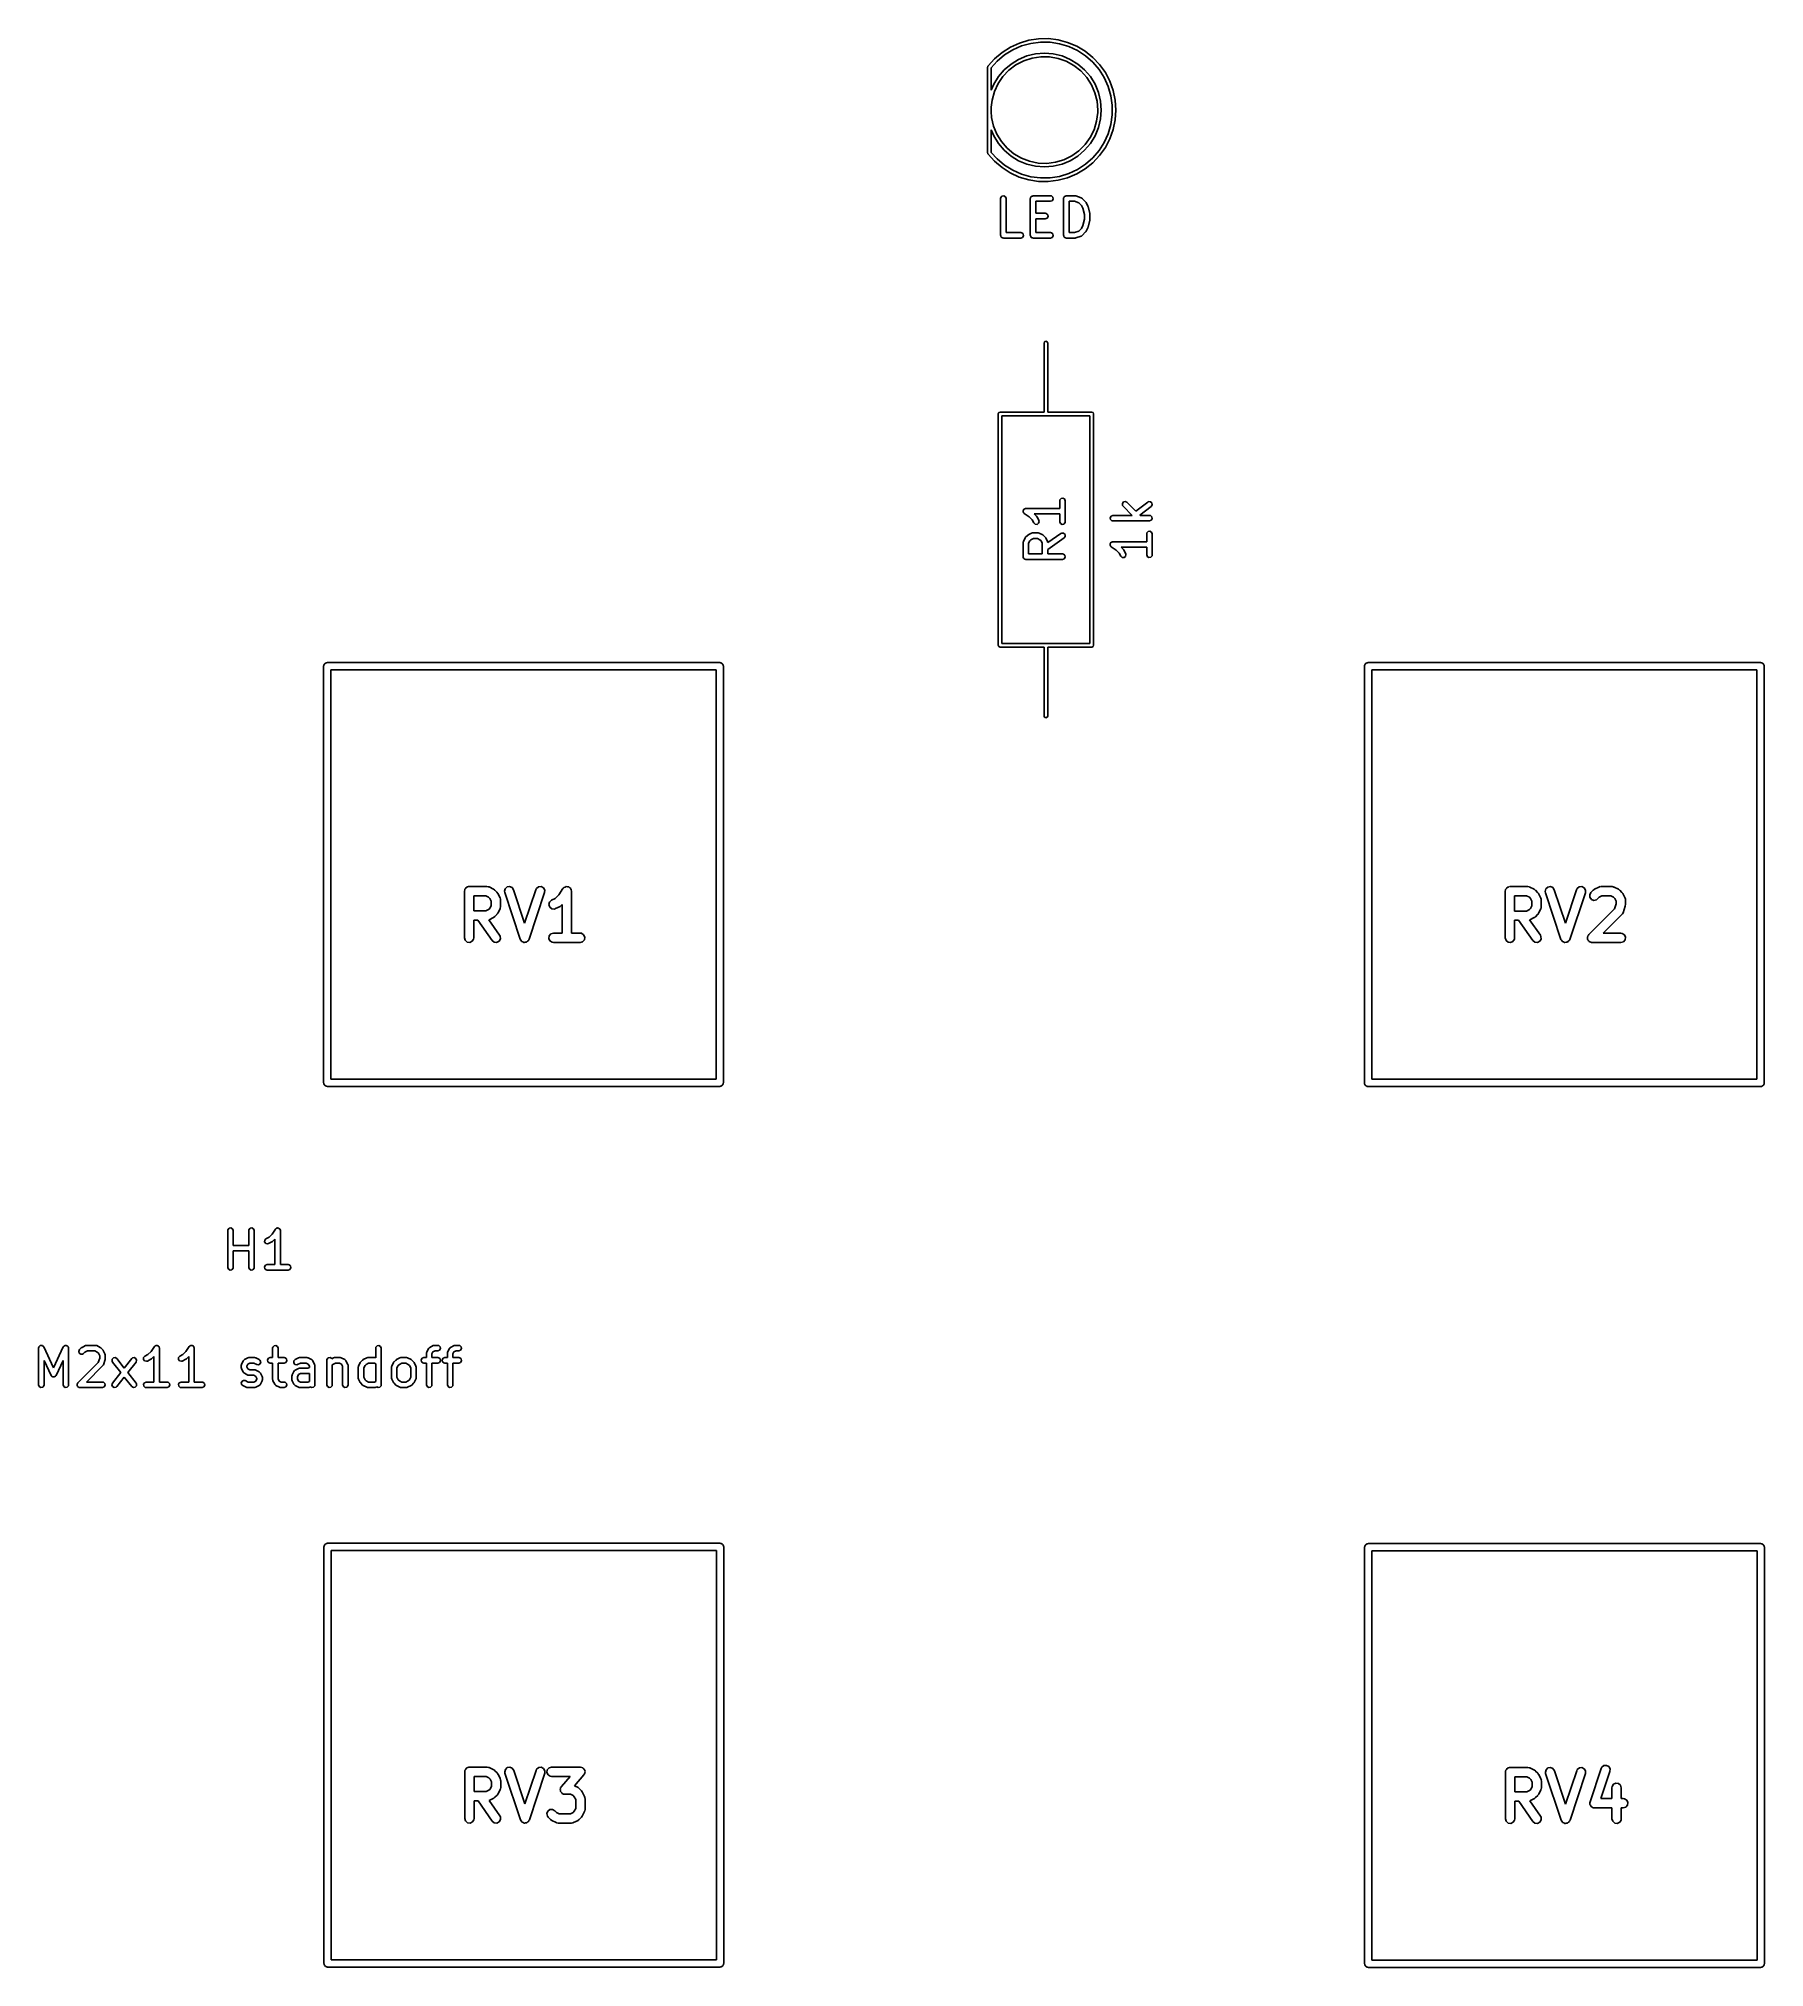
# Model space of a CAD drawing. Extents: x 188.2 to 235.3, y -108.8 to -56.3.
import ezdxf

# ---------------------------------------------------------------- set-up
doc = ezdxf.new("R2010")
doc.units = 0
doc.layers.add('BLACK', color=7, linetype='CONTINUOUS')

msp = doc.modelspace()

# ---------------------------------------------------------------- linework, layer by layer
at = {"layer": 'BLACK', "linetype": 'CONTINUOUS'}
for p, q in [((214.286, -56.8198), (214.49, -56.6461)), ((214.559, -56.7142), (214.357, -56.8829)), ((214.49, -56.6461), (214.717, -56.5022)), ((214.782, -56.5757), (214.559, -56.7142)), ((214.717, -56.5022), (214.962, -56.3909)), ((215.022, -56.47), (214.782, -56.5757)), ((214.942, -56.8357), (215.167, -56.7427)), ((214.962, -56.3909), (215.219, -56.3141)), ((215.276, -56.3995), (215.022, -56.47)), ((215.167, -56.7427), (215.404, -56.6859)), ((215.219, -56.3141), (215.484, -56.2735)), ((215.536, -56.3653), (215.276, -56.3995)), ((215.404, -56.6859), (215.646, -56.6668)), ((215.484, -56.2735), (215.753, -56.2697)), ((215.799, -56.3684), (215.536, -56.3653)), ((215.646, -56.6668), (215.888, -56.6859)), ((215.753, -56.2697), (216.019, -56.3029)), ((216.058, -56.4085), (215.799, -56.3684)), ((215.888, -56.6859), (216.125, -56.7427)), ((216.019, -56.3029), (216.279, -56.3724)), ((216.31, -56.4849), (216.058, -56.4085)), ((216.125, -56.7427), (216.35, -56.8357)), ((216.279, -56.3724), (216.526, -56.4768)), ((216.548, -56.5961), (216.31, -56.4849)), ((216.526, -56.4768), (216.757, -56.6143)), ((216.768, -56.7398), (216.548, -56.5961)), ((216.757, -56.6143), (216.967, -56.7821)), ((216.965, -56.9131), (216.768, -56.7398)), ((214.096, -57.0506), (214.102, -57.0356)), ((214.096, -59.3758), (214.096, -57.0506)), ((214.102, -57.0356), (214.107, -57.0199)), ((214.107, -57.0199), (214.111, -57.0154)), ((214.107, -57.0199), (214.107, -57.0199)), ((214.111, -57.0152), (214.286, -56.8198)), ((214.111, -57.0153), (214.111, -57.0152)), ((214.111, -57.0154), (214.111, -57.0153)), ((214.357, -56.8829), (214.196, -57.0625)), ((214.196, -57.0625), (214.196, -57.6795)), ((214.392, -57.3057), (214.55, -57.1208)), ((214.68, -57.1288), (214.515, -57.3012)), ((214.55, -57.1208), (214.735, -56.9628)), ((214.871, -56.9856), (214.68, -57.1288)), ((214.735, -56.9628), (214.942, -56.8357)), ((215.082, -56.8755), (214.871, -56.9856)), ((215.309, -56.8014), (215.082, -56.8755)), ((215.545, -56.7654), (215.309, -56.8014)), ((215.783, -56.7683), (215.545, -56.7654)), ((216.018, -56.8101), (215.783, -56.7683)), ((216.242, -56.8897), (216.018, -56.8101)), ((216.451, -57.0049), (216.242, -56.8897)), ((216.35, -56.8357), (216.557, -56.9628)), ((216.638, -57.1527), (216.451, -57.0049)), ((216.557, -56.9628), (216.742, -57.1208)), ((216.799, -57.3291), (216.638, -57.1527)), ((216.742, -57.1208), (216.9, -57.3057)), ((217.136, -57.1125), (216.965, -56.9131)), ((216.967, -56.7821), (217.151, -56.9772)), ((217.277, -57.3342), (217.136, -57.1125)), ((217.151, -56.9772), (217.307, -57.1957)), ((217.307, -57.1957), (217.432, -57.4337)), ((214.196, -57.6795), (214.265, -57.5131)), ((214.281, -57.7144), (214.217, -57.9442)), ((214.265, -57.5131), (214.392, -57.3057)), ((214.381, -57.4981), (214.281, -57.7144)), ((214.515, -57.3012), (214.381, -57.4981)), ((216.928, -57.5293), (216.799, -57.3291)), ((216.9, -57.3057), (217.027, -57.5131)), ((217.023, -57.7479), (216.928, -57.5293)), ((217.081, -57.9792), (217.023, -57.7479)), ((217.027, -57.5131), (217.12, -57.7378)), ((217.12, -57.7378), (217.177, -57.9743)), ((217.386, -57.5735), (217.277, -57.3342)), ((217.459, -57.8258), (217.386, -57.5735)), ((217.432, -57.4337), (217.523, -57.6865)), ((217.523, -57.6865), (217.578, -57.9493)), ((214.217, -57.9442), (214.196, -58.1388)), ((214.196, -58.1388), (214.196, -58.2599)), ((214.196, -58.2599), (214.205, -58.4193)), ((217.068, -58.5243), (217.099, -58.2879)), ((217.101, -58.2168), (217.081, -57.9792)), ((217.099, -58.2879), (217.101, -58.2168)), ((217.177, -57.9743), (217.196, -58.2168)), ((217.196, -58.2168), (217.177, -58.4593)), ((217.496, -58.0859), (217.459, -57.8258)), ((217.496, -58.3486), (217.496, -58.0859)), ((217.596, -58.2173), (217.577, -58.4852)), ((217.578, -57.9493), (217.596, -58.2173)), ((214.265, -58.9205), (214.196, -58.754)), ((214.196, -58.754), (214.196, -59.371)), ((214.205, -58.4193), (214.258, -58.6519)), ((214.258, -58.6519), (214.347, -58.8728)), ((216.893, -58.9662), (216.999, -58.7524)), ((216.999, -58.7524), (217.068, -58.5243)), ((217.12, -58.6958), (217.027, -58.9205)), ((217.177, -58.4593), (217.12, -58.6958)), ((217.277, -59.1002), (217.385, -58.8609)), ((217.385, -58.8609), (217.459, -58.6087)), ((217.522, -58.748), (217.431, -59.0008)), ((217.459, -58.6087), (217.496, -58.3486)), ((217.577, -58.4852), (217.522, -58.748)), ((214.096, -59.376), (214.096, -59.3758)), ((214.096, -59.3766), (214.096, -59.376)), ((214.096, -59.383), (214.096, -59.3766)), ((214.101, -59.3954), (214.096, -59.383)), ((214.196, -59.371), (214.357, -59.5501)), ((214.392, -59.1279), (214.265, -58.9205)), ((214.347, -58.8728), (214.472, -59.0761)), ((214.55, -59.3128), (214.392, -59.1279)), ((214.472, -59.0761), (214.628, -59.2563)), ((214.735, -59.4708), (214.55, -59.3128)), ((214.628, -59.2563), (214.811, -59.4086)), ((216.391, -59.4666), (216.585, -59.3281)), ((216.742, -59.3128), (216.557, -59.4708)), ((216.585, -59.3281), (216.754, -59.1598)), ((216.9, -59.1279), (216.742, -59.3128)), ((216.754, -59.1598), (216.893, -58.9662)), ((217.027, -58.9205), (216.9, -59.1279)), ((216.965, -59.5212), (217.136, -59.3218)), ((217.136, -59.3218), (217.277, -59.1002)), ((217.307, -59.2386), (217.151, -59.4571)), ((217.431, -59.0008), (217.307, -59.2386)), ((214.106, -59.4129), (214.101, -59.3954)), ((214.111, -59.4181), (214.106, -59.4129)), ((214.111, -59.4183), (214.111, -59.4181)), ((214.111, -59.4184), (214.111, -59.4183)), ((214.285, -59.6132), (214.111, -59.4184)), ((214.49, -59.787), (214.285, -59.6132)), ((214.357, -59.5501), (214.558, -59.7189)), ((214.716, -59.9309), (214.49, -59.787)), ((214.558, -59.7189), (214.781, -59.8575)), ((214.942, -59.5979), (214.735, -59.4708)), ((214.781, -59.8575), (215.022, -59.9633)), ((214.811, -59.4086), (215.017, -59.5289)), ((215.167, -59.6909), (214.942, -59.5979)), ((215.017, -59.5289), (215.24, -59.614)), ((215.404, -59.7477), (215.167, -59.6909)), ((215.24, -59.614), (215.474, -59.6615)), ((215.646, -59.7668), (215.404, -59.7477)), ((215.474, -59.6615), (215.712, -59.6703)), ((215.888, -59.7477), (215.646, -59.7668)), ((215.712, -59.6703), (215.949, -59.64)), ((216.125, -59.6909), (215.888, -59.7477)), ((215.949, -59.64), (216.177, -59.5715)), ((216.35, -59.5979), (216.125, -59.6909)), ((216.177, -59.5715), (216.391, -59.4666)), ((216.309, -59.949), (216.547, -59.838)), ((216.557, -59.4708), (216.35, -59.5979)), ((216.756, -59.8199), (216.525, -59.9572)), ((216.547, -59.838), (216.767, -59.6944)), ((216.966, -59.6521), (216.756, -59.8199)), ((216.767, -59.6944), (216.965, -59.5212)), ((217.151, -59.4571), (216.966, -59.6521)), ((214.961, -60.0424), (214.716, -59.9309)), ((215.218, -60.1193), (214.961, -60.0424)), ((215.022, -59.9633), (215.275, -60.034)), ((215.483, -60.16), (215.218, -60.1193)), ((215.275, -60.034), (215.535, -60.0682)), ((215.752, -60.1639), (215.483, -60.16)), ((215.535, -60.0682), (215.798, -60.0653)), ((216.019, -60.1309), (215.752, -60.1639)), ((215.798, -60.0653), (216.058, -60.0253)), ((216.278, -60.0615), (216.019, -60.1309)), ((216.058, -60.0253), (216.309, -59.949)), ((216.525, -59.9572), (216.278, -60.0615)), ((214.452, -60.6292), (214.456, -60.6035)), ((214.452, -61.6292), (214.452, -60.6292)), ((214.456, -60.6035), (214.489, -60.5642)), ((214.489, -60.5642), (214.54, -60.5553)), ((214.54, -60.5553), (214.584, -60.581)), ((214.584, -60.581), (214.602, -60.6292)), ((214.602, -60.6292), (214.602, -61.5542)), ((215.261, -60.6292), (215.263, -60.6194)), ((215.261, -61.6292), (215.261, -60.6292)), ((215.263, -60.6162), (215.264, -60.6133)), ((215.263, -60.6194), (215.263, -60.6162)), ((215.264, -60.6133), (215.266, -60.6035)), ((215.266, -60.6035), (215.279, -60.5886)), ((215.279, -60.5886), (215.288, -60.5717)), ((215.288, -60.5717), (215.295, -60.5694)), ((215.295, -60.5694), (215.299, -60.5642)), ((215.299, -60.5642), (215.318, -60.5608)), ((215.318, -60.5608), (215.336, -60.5542)), ((215.336, -60.5542), (215.813, -60.5542)), ((215.813, -60.7042), (215.411, -60.7042)), ((215.411, -60.7042), (215.411, -61.0304)), ((215.813, -60.5542), (215.838, -60.5587)), ((215.861, -60.6866), (215.813, -60.7042)), ((215.838, -60.5587), (215.878, -60.5917)), ((215.887, -60.6422), (215.861, -60.6866)), ((215.878, -60.5917), (215.887, -60.6422)), ((216.166, -60.6292), (216.168, -60.6194)), ((216.166, -61.6292), (216.166, -60.6292)), ((216.167, -60.6162), (216.169, -60.6133)), ((216.168, -60.6194), (216.167, -60.6162)), ((216.169, -60.6133), (216.171, -60.6035)), ((216.171, -60.6035), (216.183, -60.5886)), ((216.183, -60.5886), (216.193, -60.5717)), ((216.193, -60.5717), (216.199, -60.5694)), ((216.199, -60.5694), (216.204, -60.5642)), ((216.204, -60.5642), (216.223, -60.5608)), ((216.223, -60.5608), (216.241, -60.5542)), ((216.241, -60.5542), (216.479, -60.5542)), ((216.316, -60.7042), (216.316, -61.5542)), ((216.467, -60.7042), (216.316, -60.7042)), ((216.582, -60.7424), (216.467, -60.7042)), ((216.479, -60.5542), (216.501, -60.5581)), ((216.501, -60.5581), (216.503, -60.558)), ((216.503, -60.558), (216.646, -60.6056)), ((216.656, -60.8165), (216.582, -60.7424)), ((216.646, -60.6056), (216.669, -60.6181)), ((216.694, -60.8935), (216.656, -60.8165)), ((216.669, -60.6181), (216.671, -60.6219)), ((216.671, -60.6219), (216.675, -60.6238)), ((216.675, -60.6238), (216.77, -60.719)), ((216.738, -61.067), (216.694, -60.8935)), ((216.77, -60.719), (216.783, -60.7374)), ((216.783, -60.7374), (216.785, -60.7385)), ((216.785, -60.7385), (216.832, -60.8337)), ((216.832, -60.8337), (216.836, -60.8461)), ((216.836, -60.8461), (216.838, -60.8491)), ((216.838, -60.8491), (216.885, -61.0396)), ((215.411, -61.0304), (215.67, -61.0304)), ((215.67, -61.1804), (215.411, -61.1804)), ((215.411, -61.1804), (215.411, -61.5542)), ((215.67, -61.0304), (215.695, -61.0349)), ((215.718, -61.1628), (215.67, -61.1804)), ((215.695, -61.0349), (215.735, -61.0679)), ((215.744, -61.1184), (215.718, -61.1628)), ((215.735, -61.0679), (215.744, -61.1184)), ((216.582, -61.516), (216.656, -61.4419)), ((216.656, -61.4419), (216.694, -61.3649)), ((216.694, -61.3649), (216.738, -61.1914)), ((216.738, -61.1914), (216.738, -61.067)), ((216.832, -61.4246), (216.785, -61.5199)), ((216.833, -61.4211), (216.832, -61.4246)), ((216.838, -61.4093), (216.833, -61.4211)), ((216.885, -61.2188), (216.838, -61.4093)), ((216.885, -61.0396), (216.886, -61.0545)), ((216.888, -61.2006), (216.885, -61.2154)), ((216.885, -61.2154), (216.885, -61.2188)), ((216.886, -61.0545), (216.888, -61.0578)), ((216.888, -61.0578), (216.888, -61.2006)), ((214.459, -61.6475), (214.452, -61.6292)), ((214.462, -61.6667), (214.459, -61.6475)), ((214.467, -61.671), (214.462, -61.6667)), ((214.469, -61.6774), (214.467, -61.671)), ((214.486, -61.6871), (214.469, -61.6774)), ((214.501, -61.6997), (214.486, -61.6871)), ((214.511, -61.7014), (214.501, -61.6997)), ((214.514, -61.703), (214.511, -61.7014)), ((214.517, -61.7025), (214.514, -61.703)), ((214.527, -61.7042), (214.517, -61.7025)), ((215.003, -61.7042), (214.527, -61.7042)), ((214.602, -61.5542), (215.003, -61.5542)), ((215.003, -61.5542), (215.029, -61.5587)), ((215.051, -61.6866), (215.003, -61.7042)), ((215.029, -61.5587), (215.068, -61.5917)), ((215.077, -61.6422), (215.051, -61.6866)), ((215.068, -61.5917), (215.077, -61.6422)), ((215.268, -61.6475), (215.261, -61.6292)), ((215.272, -61.6667), (215.268, -61.6475)), ((215.277, -61.671), (215.272, -61.6667)), ((215.279, -61.6774), (215.277, -61.671)), ((215.296, -61.6871), (215.279, -61.6774)), ((215.311, -61.6997), (215.296, -61.6871)), ((215.321, -61.7014), (215.311, -61.6997)), ((215.323, -61.703), (215.321, -61.7014)), ((215.327, -61.7025), (215.323, -61.703)), ((215.336, -61.7042), (215.327, -61.7025)), ((215.813, -61.7042), (215.336, -61.7042)), ((215.411, -61.5542), (215.813, -61.5542)), ((215.813, -61.5542), (215.838, -61.5587)), ((215.861, -61.6866), (215.813, -61.7042)), ((215.838, -61.5587), (215.878, -61.5917)), ((215.887, -61.6422), (215.861, -61.6866)), ((215.878, -61.5917), (215.887, -61.6422)), ((216.173, -61.6475), (216.166, -61.6292)), ((216.176, -61.6667), (216.173, -61.6475)), ((216.181, -61.671), (216.176, -61.6667)), ((216.184, -61.6774), (216.181, -61.671)), ((216.201, -61.6871), (216.184, -61.6774)), ((216.216, -61.6997), (216.201, -61.6871)), ((216.225, -61.7014), (216.216, -61.6997)), ((216.228, -61.703), (216.225, -61.7014)), ((216.231, -61.7025), (216.228, -61.703)), ((216.241, -61.7042), (216.231, -61.7025)), ((216.479, -61.7042), (216.241, -61.7042)), ((216.316, -61.5542), (216.467, -61.5542)), ((216.467, -61.5542), (216.582, -61.516)), ((216.481, -61.7036), (216.479, -61.7042)), ((216.503, -61.7003), (216.481, -61.7036)), ((216.646, -61.6527), (216.503, -61.7003)), ((216.649, -61.6499), (216.646, -61.6527)), ((216.654, -61.6495), (216.649, -61.6499)), ((216.675, -61.6346), (216.654, -61.6495)), ((216.77, -61.5394), (216.675, -61.6346)), ((216.771, -61.5379), (216.77, -61.5394)), ((216.785, -61.5199), (216.771, -61.5379)), ((215.636, -64.5678), (215.651, -64.5324)), ((215.636, -66.4478), (215.636, -64.5678)), ((215.651, -64.5324), (215.686, -64.5178)), ((215.686, -64.5178), (215.722, -64.5324)), ((215.722, -64.5324), (215.736, -64.5678)), ((215.736, -64.5678), (215.736, -66.4478)), ((214.386, -66.4978), (214.401, -66.4624)), ((214.386, -72.7978), (214.386, -66.4978)), ((214.401, -66.4624), (214.436, -66.4478)), ((214.436, -66.4478), (215.636, -66.4478)), ((216.886, -66.5478), (214.486, -66.5478)), ((214.486, -66.5478), (214.486, -72.7478)), ((215.736, -66.4478), (216.936, -66.4478)), ((216.886, -72.7478), (216.886, -66.5478)), ((216.936, -66.4478), (216.972, -66.4624)), ((216.972, -66.4624), (216.986, -66.4978)), ((216.986, -66.4978), (216.986, -72.7978)), ((216.064, -68.8621), (216.068, -68.8364)), ((216.068, -68.8364), (216.101, -68.7971)), ((216.101, -68.7971), (216.152, -68.7882)), ((216.152, -68.7882), (216.196, -68.8139)), ((216.196, -68.8139), (216.214, -68.8621)), ((215.064, -69.143), (215.066, -69.139)), ((215.07, -69.1639), (215.064, -69.143)), ((215.065, -69.1348), (215.076, -69.1159)), ((215.066, -69.139), (215.065, -69.1348)), ((215.074, -69.1853), (215.07, -69.1639)), ((215.077, -69.1881), (215.074, -69.1853)), ((215.076, -69.1159), (215.084, -69.096)), ((215.078, -69.1922), (215.077, -69.1881)), ((215.097, -69.2102), (215.078, -69.1922)), ((215.084, -69.096), (215.088, -69.0941)), ((215.088, -69.0941), (215.091, -69.0903)), ((215.091, -69.0903), (215.111, -69.0829)), ((215.234, -69.3013), (215.097, -69.2102)), ((215.111, -69.0829), (215.13, -69.0732)), ((215.13, -69.0732), (215.135, -69.0743)), ((215.135, -69.0743), (215.139, -69.0728)), ((215.139, -69.0728), (216.064, -69.0728)), ((215.315, -69.3827), (215.234, -69.3013)), ((216.064, -69.2228), (215.367, -69.2228)), ((215.367, -69.2228), (215.43, -69.2852)), ((215.43, -69.2852), (215.443, -69.3036)), ((215.443, -69.3036), (215.444, -69.3047)), ((215.444, -69.3047), (215.492, -69.4)), ((216.064, -69.0728), (216.064, -68.8621)), ((216.064, -69.4335), (216.064, -69.2228)), ((216.214, -68.8621), (216.214, -69.4335)), ((217.435, -69.3252), (217.461, -69.2808)), ((217.444, -69.3758), (217.435, -69.3252)), ((217.461, -69.2808), (217.509, -69.2633)), ((217.509, -69.2633), (218.042, -69.2633)), ((217.77, -68.9379), (217.799, -68.8959)), ((217.774, -68.989), (217.77, -68.9379)), ((217.789, -69.0103), (217.774, -68.989)), ((218.042, -69.2633), (217.789, -69.0103)), ((217.799, -68.8959), (217.849, -68.8826)), ((217.849, -68.8826), (217.895, -68.9043)), ((217.895, -68.9043), (218.135, -69.144)), ((218.135, -69.144), (218.464, -68.8973)), ((218.554, -69.0173), (218.242, -69.2511)), ((218.242, -69.2511), (218.254, -69.2633)), ((218.254, -69.2633), (218.509, -69.2633)), ((218.464, -68.8973), (218.487, -68.8855)), ((218.487, -68.8855), (218.538, -68.8883)), ((218.509, -69.2633), (218.534, -69.2678)), ((218.534, -69.2678), (218.574, -69.3008)), ((218.538, -68.8883), (218.576, -68.9234)), ((218.582, -68.9744), (218.554, -69.0173)), ((218.583, -69.3513), (218.557, -69.3957)), ((218.574, -69.3008), (218.583, -69.3513)), ((218.576, -68.9234), (218.582, -68.9744)), ((215.072, -69.9714), (215.119, -69.8762)), ((215.119, -69.8762), (215.133, -69.8581)), ((215.133, -69.8567), (215.181, -69.809)), ((215.133, -69.8581), (215.133, -69.8567)), ((215.181, -69.809), (215.199, -69.7962)), ((215.199, -69.7962), (215.2, -69.795)), ((215.2, -69.795), (215.296, -69.7474)), ((215.347, -69.8895), (215.278, -69.9237)), ((215.296, -69.7474), (215.321, -69.7399)), ((215.357, -69.467), (215.315, -69.3827)), ((215.321, -69.7399), (215.325, -69.741)), ((215.325, -69.741), (215.329, -69.7395)), ((215.329, -69.7395), (215.472, -69.7395)), ((215.454, -69.8895), (215.347, -69.8895)), ((215.395, -69.5023), (215.357, -69.467)), ((215.446, -69.5054), (215.395, -69.5023)), ((215.487, -69.4748), (215.446, -69.5054)), ((215.523, -69.9237), (215.454, -69.8895)), ((215.472, -69.7395), (215.498, -69.744)), ((215.499, -69.4249), (215.487, -69.4748)), ((215.492, -69.4), (215.499, -69.4249)), ((215.498, -69.744), (215.501, -69.7469)), ((215.501, -69.7469), (215.506, -69.7474)), ((215.506, -69.7474), (215.601, -69.795)), ((215.601, -69.795), (215.619, -69.8084)), ((215.619, -69.8084), (215.62, -69.809)), ((215.62, -69.809), (215.668, -69.8567)), ((215.668, -69.8567), (215.681, -69.875)), ((215.681, -69.875), (215.682, -69.8762)), ((215.682, -69.8762), (215.73, -69.9714)), ((215.737, -70.004), (216.096, -69.753)), ((216.182, -69.8759), (215.738, -70.1868)), ((216.081, -69.4817), (216.064, -69.4335)), ((216.126, -69.5074), (216.081, -69.4817)), ((216.096, -69.753), (216.119, -69.742)), ((216.119, -69.742), (216.17, -69.7465)), ((216.176, -69.4985), (216.126, -69.5074)), ((216.17, -69.7465), (216.207, -69.7828)), ((216.209, -69.4592), (216.176, -69.4985)), ((216.211, -69.8339), (216.182, -69.8759)), ((216.207, -69.7828), (216.211, -69.8339)), ((216.214, -69.4335), (216.209, -69.4592)), ((217.483, -69.4087), (217.444, -69.3758)), ((217.509, -69.4133), (217.483, -69.4087)), ((218.509, -69.4133), (217.509, -69.4133)), ((218.434, -69.7668), (218.438, -69.7412)), ((218.434, -69.9776), (218.434, -69.7668)), ((218.438, -69.7412), (218.471, -69.7019)), ((218.471, -69.7019), (218.522, -69.693)), ((218.557, -69.3957), (218.509, -69.4133)), ((218.522, -69.693), (218.566, -69.7186)), ((218.566, -69.7186), (218.584, -69.7668)), ((218.584, -69.7668), (218.584, -70.3383)), ((215.064, -70.0049), (215.068, -69.9793)), ((215.064, -70.3859), (215.064, -70.0049)), ((215.07, -70.4042), (215.064, -70.3859)), ((215.068, -69.9793), (215.071, -69.9758)), ((215.074, -70.4234), (215.07, -70.4042)), ((215.071, -69.9758), (215.072, -69.9714)), ((215.079, -70.4277), (215.074, -70.4234)), ((215.248, -69.9541), (215.214, -70.0226)), ((215.214, -70.0226), (215.214, -70.3109)), ((215.214, -70.3109), (215.588, -70.3109)), ((215.278, -69.9237), (215.248, -69.9541)), ((215.553, -69.9541), (215.523, -69.9237)), ((215.588, -70.0226), (215.553, -69.9541)), ((215.588, -70.3109), (215.588, -70.0226)), ((215.73, -69.9714), (215.737, -69.9964)), ((215.737, -69.9964), (215.736, -70.0007)), ((215.736, -70.0007), (215.737, -70.004)), ((215.738, -70.1868), (215.738, -70.3109)), ((215.738, -70.3109), (216.139, -70.3109)), ((216.139, -70.3109), (216.164, -70.3154)), ((216.164, -70.3154), (216.204, -70.3484)), ((216.213, -70.3989), (216.187, -70.4433)), ((216.204, -70.3484), (216.213, -70.3989)), ((217.434, -70.0477), (217.436, -70.0438)), ((217.44, -70.0686), (217.434, -70.0477)), ((217.435, -70.0395), (217.446, -70.0207)), ((217.436, -70.0438), (217.435, -70.0395)), ((217.444, -70.0901), (217.44, -70.0686)), ((217.447, -70.0928), (217.444, -70.0901)), ((217.446, -70.0207), (217.454, -70.0007)), ((217.448, -70.097), (217.447, -70.0928)), ((217.467, -70.115), (217.448, -70.097)), ((217.454, -70.0007), (217.458, -69.9988)), ((217.458, -69.9988), (217.461, -69.9951)), ((217.461, -69.9951), (217.481, -69.9877)), ((217.604, -70.2061), (217.467, -70.115)), ((217.481, -69.9877), (217.5, -69.978)), ((217.5, -69.978), (217.505, -69.979)), ((217.505, -69.979), (217.509, -69.9776)), ((217.509, -69.9776), (218.434, -69.9776)), ((217.685, -70.2875), (217.604, -70.2061)), ((217.727, -70.3718), (217.685, -70.2875)), ((217.765, -70.4071), (217.727, -70.3718)), ((218.434, -70.1276), (217.737, -70.1276)), ((217.737, -70.1276), (217.8, -70.19)), ((217.816, -70.4102), (217.765, -70.4071)), ((217.8, -70.19), (217.813, -70.2084)), ((217.813, -70.2084), (217.814, -70.2095)), ((217.814, -70.2095), (217.862, -70.3047)), ((217.857, -70.3796), (217.816, -70.4102)), ((217.869, -70.3297), (217.857, -70.3796)), ((217.862, -70.3047), (217.869, -70.3297)), ((218.434, -70.3383), (218.434, -70.1276)), ((218.451, -70.3865), (218.434, -70.3383)), ((218.496, -70.4121), (218.451, -70.3865)), ((218.546, -70.4032), (218.496, -70.4121)), ((218.579, -70.3639), (218.546, -70.4032)), ((218.584, -70.3383), (218.579, -70.3639)), ((215.081, -70.4341), (215.079, -70.4277)), ((215.098, -70.4438), (215.081, -70.4341)), ((215.113, -70.4564), (215.098, -70.4438)), ((215.123, -70.4581), (215.113, -70.4564)), ((215.126, -70.4597), (215.123, -70.4581)), ((215.129, -70.4592), (215.126, -70.4597)), ((215.139, -70.4609), (215.129, -70.4592)), ((216.139, -70.4609), (215.139, -70.4609)), ((216.187, -70.4433), (216.139, -70.4609)), ((214.401, -72.8331), (214.386, -72.7978)), ((214.436, -72.8478), (214.401, -72.8331)), ((215.636, -72.8478), (214.436, -72.8478)), ((214.486, -72.7478), (216.886, -72.7478)), ((215.636, -74.7278), (215.636, -72.8478)), ((216.936, -72.8478), (215.736, -72.8478)), ((215.736, -72.8478), (215.736, -74.7278)), ((216.972, -72.8331), (216.936, -72.8478)), ((216.986, -72.7978), (216.972, -72.8331)), ((195.998, -73.3705), (196.003, -73.3554)), ((195.998, -84.7205), (195.998, -73.3705)), ((196.003, -73.3396), (196.012, -73.3267)), ((196.003, -73.3554), (196.003, -73.3396)), ((196.012, -73.3267), (196.017, -73.3117)), ((196.017, -73.3117), (196.03, -73.3024)), ((196.03, -73.3024), (196.039, -73.2896)), ((196.039, -73.2896), (196.054, -73.2847)), ((196.054, -73.2847), (196.067, -73.2754)), ((196.067, -73.2754), (196.083, -73.2754)), ((196.083, -73.2754), (196.098, -73.2705)), ((196.098, -73.2705), (206.798, -73.2705)), ((196.198, -73.4705), (196.198, -84.6205)), ((206.698, -73.4705), (196.198, -73.4705)), ((206.698, -84.6205), (206.698, -73.4705)), ((206.798, -73.2705), (206.813, -73.2754)), ((206.813, -73.2754), (206.829, -73.2754)), ((206.829, -73.2754), (206.842, -73.2847)), ((206.842, -73.2847), (206.857, -73.2896)), ((206.857, -73.2896), (206.866, -73.3024)), ((206.866, -73.3024), (206.879, -73.3117)), ((206.879, -73.3117), (206.884, -73.3267)), ((206.884, -73.3267), (206.893, -73.3396)), ((206.893, -73.3396), (206.893, -73.3554)), ((206.893, -73.3554), (206.898, -73.3705)), ((206.898, -73.3705), (206.898, -84.7205)), ((224.366, -73.373), (224.371, -73.3579)), ((224.366, -84.723), (224.366, -73.373)), ((224.371, -73.3421), (224.381, -73.3293)), ((224.371, -73.3579), (224.371, -73.3421)), ((224.381, -73.3293), (224.385, -73.3142)), ((224.385, -73.3142), (224.398, -73.3049)), ((224.398, -73.3049), (224.408, -73.2921)), ((224.408, -73.2921), (224.423, -73.2872)), ((224.423, -73.2872), (224.435, -73.2779)), ((224.435, -73.2779), (224.451, -73.2779)), ((224.451, -73.2779), (224.466, -73.273)), ((224.466, -73.273), (235.166, -73.273)), ((224.566, -73.473), (224.566, -84.623)), ((235.066, -73.473), (224.566, -73.473)), ((235.066, -84.623), (235.066, -73.473)), ((235.166, -73.273), (235.181, -73.2779)), ((235.181, -73.2779), (235.197, -73.2779)), ((235.197, -73.2779), (235.21, -73.2872)), ((235.21, -73.2872), (235.225, -73.2921)), ((235.225, -73.2921), (235.234, -73.3049)), ((235.234, -73.3049), (235.247, -73.3142)), ((235.247, -73.3142), (235.252, -73.3293)), ((235.252, -73.3293), (235.261, -73.3421)), ((235.261, -73.3421), (235.261, -73.3579)), ((235.261, -73.3579), (235.266, -73.373)), ((235.266, -73.373), (235.266, -84.723)), ((215.651, -74.7631), (215.636, -74.7278)), ((215.686, -74.7778), (215.651, -74.7631)), ((215.722, -74.7631), (215.686, -74.7778)), ((215.736, -74.7278), (215.722, -74.7631)), ((199.839, -79.5), (199.845, -79.4639)), ((199.839, -80.77), (199.839, -79.5)), ((199.845, -79.4639), (199.85, -79.4562)), ((199.85, -79.4562), (199.851, -79.4471)), ((199.851, -79.4471), (199.869, -79.4266)), ((199.869, -79.4266), (199.883, -79.4038)), ((199.883, -79.4038), (199.892, -79.4)), ((199.892, -79.4), (199.898, -79.3931)), ((199.898, -79.3931), (199.924, -79.3855)), ((199.924, -79.3855), (199.949, -79.3743)), ((199.949, -79.3743), (199.958, -79.3756)), ((199.958, -79.3756), (199.966, -79.373)), ((199.966, -79.373), (200.45, -79.373)), ((200.093, -79.627), (200.093, -80.0382)), ((200.42, -79.627), (200.093, -79.627)), ((200.496, -79.6648), (200.42, -79.627)), ((200.45, -79.373), (200.486, -79.3782)), ((200.486, -79.3782), (200.496, -79.3844)), ((200.496, -79.3844), (200.507, -79.3864)), ((200.527, -79.6962), (200.496, -79.6648)), ((200.507, -79.3864), (200.628, -79.4469)), ((200.565, -79.7719), (200.527, -79.6962)), ((200.565, -79.8933), (200.565, -79.7719)), ((200.628, -79.4469), (200.658, -79.4677)), ((200.658, -79.4677), (200.659, -79.4696)), ((200.659, -79.4696), (200.661, -79.4707)), ((200.661, -79.4707), (200.722, -79.5311)), ((200.722, -79.5311), (200.743, -79.5603)), ((200.743, -79.5603), (200.744, -79.5625)), ((200.744, -79.5625), (200.745, -79.5641)), ((200.745, -79.5641), (200.806, -79.6851)), ((200.806, -79.6851), (200.817, -79.7197)), ((200.817, -79.7197), (200.816, -79.731)), ((200.816, -79.731), (200.819, -79.7419)), ((200.819, -79.7419), (200.819, -79.9233)), ((200.928, -79.5043), (200.946, -79.435)), ((200.935, -79.5401), (200.928, -79.5043)), ((201.358, -80.8101), (200.935, -79.5401)), ((200.946, -79.435), (200.998, -79.3864)), ((200.998, -79.3864), (201.069, -79.3737)), ((201.069, -79.3737), (201.135, -79.4011)), ((201.135, -79.4011), (201.176, -79.4598)), ((201.176, -79.4598), (201.478, -80.3684)), ((201.478, -80.3684), (201.781, -79.4598)), ((202.022, -79.5401), (201.599, -80.8101)), ((201.781, -79.4598), (201.798, -79.4273)), ((201.798, -79.4273), (201.853, -79.3825)), ((201.853, -79.3825), (201.924, -79.375)), ((201.924, -79.375), (201.988, -79.4072)), ((201.988, -79.4072), (202.025, -79.4687)), ((202.025, -79.4687), (202.022, -79.5401)), ((202.138, -79.8672), (202.155, -79.7979)), ((202.16, -79.9351), (202.138, -79.8672)), ((202.155, -79.7979), (202.208, -79.7492)), ((202.208, -79.7492), (202.31, -79.698)), ((202.31, -79.698), (202.408, -79.6005)), ((202.408, -79.6005), (202.522, -79.4295)), ((202.5, -79.8671), (202.475, -79.8922)), ((202.5, -80.643), (202.5, -79.8671)), ((202.522, -79.4295), (202.543, -79.4054)), ((202.543, -79.4054), (202.544, -79.4038)), ((202.544, -79.4038), (202.545, -79.4035)), ((202.545, -79.4035), (202.546, -79.4024)), ((202.546, -79.4024), (202.578, -79.3886)), ((202.578, -79.3886), (202.61, -79.3743)), ((202.61, -79.3743), (202.611, -79.3744)), ((202.611, -79.3744), (202.612, -79.374)), ((202.612, -79.374), (202.646, -79.3795)), ((202.646, -79.3795), (202.68, -79.3845)), ((202.68, -79.3845), (202.681, -79.3853)), ((202.681, -79.3853), (202.682, -79.3854)), ((202.682, -79.3854), (202.708, -79.4086)), ((202.708, -79.4086), (202.734, -79.4314)), ((202.734, -79.4314), (202.735, -79.4325)), ((202.735, -79.4325), (202.735, -79.4332)), ((202.735, -79.4332), (202.745, -79.4667)), ((202.745, -79.4667), (202.754, -79.5)), ((202.754, -79.5), (202.754, -80.643)), ((228.208, -79.5025), (228.213, -79.4665)), ((228.208, -80.7725), (228.208, -79.5025)), ((228.213, -79.4665), (228.218, -79.4587)), ((228.218, -79.4587), (228.219, -79.4497)), ((228.219, -79.4497), (228.237, -79.4292)), ((228.237, -79.4292), (228.252, -79.4064)), ((228.252, -79.4064), (228.26, -79.4026)), ((228.26, -79.4026), (228.266, -79.3957)), ((228.266, -79.3957), (228.292, -79.388)), ((228.292, -79.388), (228.317, -79.3768)), ((228.317, -79.3768), (228.326, -79.3781)), ((228.326, -79.3781), (228.335, -79.3755)), ((228.335, -79.3755), (228.819, -79.3755)), ((228.462, -79.6295), (228.462, -80.0408)), ((228.789, -79.6295), (228.462, -79.6295)), ((228.864, -79.6674), (228.789, -79.6295)), ((228.819, -79.3755), (228.855, -79.3808)), ((228.855, -79.3808), (228.864, -79.3869)), ((228.864, -79.3869), (228.875, -79.3889)), ((228.896, -79.6987), (228.864, -79.6674)), ((228.875, -79.3889), (228.996, -79.4494)), ((228.933, -79.7744), (228.896, -79.6987)), ((228.933, -79.8959), (228.933, -79.7744)), ((228.996, -79.4494), (229.026, -79.4702)), ((229.026, -79.4702), (229.027, -79.4721)), ((229.027, -79.4721), (229.029, -79.4732)), ((229.029, -79.4732), (229.09, -79.5337)), ((229.09, -79.5337), (229.112, -79.5629)), ((229.112, -79.5629), (229.112, -79.5651)), ((229.112, -79.5651), (229.114, -79.5667)), ((229.114, -79.5667), (229.174, -79.6876)), ((229.174, -79.6876), (229.185, -79.7222)), ((229.185, -79.7222), (229.184, -79.7335)), ((229.184, -79.7335), (229.187, -79.7444)), ((229.187, -79.7444), (229.187, -79.9259)), ((229.296, -79.5068), (229.314, -79.4376)), ((229.303, -79.5427), (229.296, -79.5068)), ((229.726, -80.8127), (229.303, -79.5427)), ((229.314, -79.4376), (229.367, -79.3889)), ((229.367, -79.3889), (229.437, -79.3763)), ((229.437, -79.3763), (229.503, -79.4036)), ((229.503, -79.4036), (229.544, -79.4624)), ((229.544, -79.4624), (229.847, -80.3709)), ((229.847, -80.3709), (230.149, -79.4624)), ((230.39, -79.5427), (229.967, -80.8127)), ((230.149, -79.4624), (230.166, -79.4298)), ((230.166, -79.4298), (230.222, -79.3851)), ((230.222, -79.3851), (230.293, -79.3776)), ((230.293, -79.3776), (230.357, -79.4097)), ((230.357, -79.4097), (230.393, -79.4712)), ((230.393, -79.4712), (230.39, -79.5427)), ((230.509, -79.5964), (230.543, -79.5337)), ((230.514, -79.6677), (230.509, -79.5964)), ((230.557, -79.725), (230.514, -79.6677)), ((230.543, -79.5337), (230.603, -79.4732)), ((230.624, -79.7501), (230.557, -79.725)), ((230.603, -79.4732), (230.633, -79.4514)), ((230.693, -79.7351), (230.624, -79.7501)), ((230.633, -79.4514), (230.635, -79.4509)), ((230.635, -79.4509), (230.636, -79.4494)), ((230.636, -79.4494), (230.757, -79.3889)), ((230.723, -79.7133), (230.693, -79.7351)), ((230.769, -79.6674), (230.723, -79.7133)), ((230.757, -79.3889), (230.792, -79.3775)), ((230.844, -79.6295), (230.769, -79.6674)), ((230.792, -79.3775), (230.803, -79.3787)), ((230.803, -79.3787), (230.814, -79.3755)), ((230.814, -79.3755), (231.117, -79.3755)), ((231.087, -79.6295), (230.844, -79.6295)), ((231.162, -79.6674), (231.087, -79.6295)), ((231.117, -79.3755), (231.153, -79.3808)), ((231.153, -79.3808), (231.162, -79.3869)), ((231.162, -79.3869), (231.173, -79.3889)), ((231.194, -79.6987), (231.162, -79.6674)), ((231.173, -79.3889), (231.294, -79.4494)), ((231.187, -79.9782), (231.232, -79.8448)), ((231.232, -79.7744), (231.194, -79.6987)), ((231.232, -79.8448), (231.232, -79.7744)), ((231.294, -79.4494), (231.324, -79.4702)), ((231.324, -79.4702), (231.325, -79.4721)), ((231.325, -79.4721), (231.327, -79.4732)), ((231.327, -79.4732), (231.388, -79.5337)), ((231.388, -79.5337), (231.41, -79.5629)), ((231.41, -79.5629), (231.41, -79.5651)), ((231.41, -79.5651), (231.412, -79.5667)), ((231.412, -79.5667), (231.472, -79.6876)), ((231.472, -79.6876), (231.484, -79.7222)), ((231.486, -79.8654), (231.48, -79.9015)), ((231.484, -79.7222), (231.482, -79.7335)), ((231.482, -79.7335), (231.486, -79.7444)), ((231.486, -79.7444), (231.486, -79.8654)), ((200.093, -80.0382), (200.42, -80.0382)), ((200.203, -80.2922), (200.093, -80.2922)), ((200.093, -80.2922), (200.093, -80.77)), ((200.588, -80.8428), (200.203, -80.2922)), ((200.42, -80.0382), (200.496, -80.0004)), ((200.496, -80.0004), (200.527, -79.969)), ((200.507, -80.2788), (200.504, -80.2798)), ((200.504, -80.2798), (200.796, -80.6972)), ((200.628, -80.2183), (200.507, -80.2788)), ((200.527, -79.969), (200.565, -79.8933)), ((200.63, -80.2168), (200.628, -80.2183)), ((200.632, -80.2164), (200.63, -80.2168)), ((200.661, -80.1945), (200.632, -80.2164)), ((200.722, -80.1341), (200.661, -80.1945)), ((200.723, -80.1321), (200.722, -80.1341)), ((200.724, -80.131), (200.723, -80.1321)), ((200.745, -80.1011), (200.724, -80.131)), ((200.806, -79.9801), (200.745, -80.1011)), ((200.808, -79.9689), (200.806, -79.9801)), ((200.814, -79.9594), (200.808, -79.9689)), ((200.819, -79.9233), (200.814, -79.9594)), ((202.216, -79.9801), (202.16, -79.9351)), ((202.287, -79.9879), (202.216, -79.9801)), ((202.321, -79.9764), (202.287, -79.9879)), ((202.442, -79.916), (202.321, -79.9764)), ((202.444, -79.9144), (202.442, -79.916)), ((202.446, -79.914), (202.444, -79.9144)), ((202.475, -79.8922), (202.446, -79.914)), ((228.462, -80.0408), (228.789, -80.0408)), ((228.571, -80.2948), (228.462, -80.2948)), ((228.462, -80.2948), (228.462, -80.7725)), ((228.956, -80.8454), (228.571, -80.2948)), ((228.789, -80.0408), (228.864, -80.0029)), ((228.864, -80.0029), (228.896, -79.9716)), ((228.875, -80.2814), (228.872, -80.2823)), ((228.872, -80.2823), (229.164, -80.6997)), ((228.996, -80.2209), (228.875, -80.2814)), ((228.896, -79.9716), (228.933, -79.8959)), ((228.998, -80.2194), (228.996, -80.2209)), ((229, -80.2189), (228.998, -80.2194)), ((229.029, -80.1971), (229, -80.2189)), ((229.09, -80.1366), (229.029, -80.1971)), ((229.091, -80.1347), (229.09, -80.1366)), ((229.093, -80.1335), (229.091, -80.1347)), ((229.114, -80.1036), (229.093, -80.1335)), ((229.174, -79.9827), (229.114, -80.1036)), ((229.176, -79.9715), (229.174, -79.9827)), ((229.182, -79.9619), (229.176, -79.9715)), ((229.187, -79.9259), (229.182, -79.9619)), ((230.483, -80.6827), (231.187, -79.9782)), ((231.388, -80.1366), (230.879, -80.6455)), ((231.393, -80.1266), (231.388, -80.1366)), ((231.402, -80.1195), (231.393, -80.1266)), ((231.419, -80.087), (231.402, -80.1195)), ((231.479, -79.9055), (231.419, -80.087)), ((231.48, -79.9015), (231.479, -79.9033)), ((231.479, -79.9033), (231.479, -79.9055)), ((199.86, -80.8386), (199.839, -80.77)), ((199.914, -80.8855), (199.86, -80.8386)), ((199.984, -80.8957), (199.914, -80.8855)), ((200.049, -80.8661), (199.984, -80.8957)), ((200.088, -80.8061), (200.049, -80.8661)), ((200.093, -80.77), (200.088, -80.8061)), ((200.644, -80.8875), (200.588, -80.8428)), ((200.715, -80.8949), (200.644, -80.8875)), ((200.779, -80.8627), (200.715, -80.8949)), ((200.815, -80.8012), (200.779, -80.8627)), ((200.796, -80.6972), (200.813, -80.7297)), ((200.813, -80.7297), (200.815, -80.8012)), ((201.376, -80.8359), (201.358, -80.8101)), ((201.392, -80.8628), (201.376, -80.8359)), ((201.396, -80.865), (201.392, -80.8628)), ((201.399, -80.8689), (201.396, -80.865)), ((201.428, -80.8809), (201.399, -80.8689)), ((201.456, -80.8949), (201.428, -80.8809)), ((201.46, -80.8944), (201.456, -80.8949)), ((201.465, -80.8963), (201.46, -80.8944)), ((201.496, -80.8907), (201.465, -80.8963)), ((201.527, -80.8874), (201.496, -80.8907)), ((201.53, -80.8845), (201.527, -80.8874)), ((201.535, -80.8836), (201.53, -80.8845)), ((201.558, -80.8623), (201.535, -80.8836)), ((201.582, -80.8427), (201.558, -80.8623)), ((201.585, -80.8369), (201.582, -80.8427)), ((201.588, -80.8349), (201.585, -80.8369)), ((201.589, -80.8304), (201.588, -80.8349)), ((201.599, -80.8101), (201.589, -80.8304)), ((202.139, -80.7879), (202.149, -80.7171)), ((202.168, -80.853), (202.139, -80.7879)), ((202.149, -80.7171), (202.196, -80.6631)), ((202.228, -80.8918), (202.168, -80.853)), ((202.196, -80.6631), (202.265, -80.643)), ((202.265, -80.897), (202.228, -80.8918)), ((202.265, -80.643), (202.5, -80.643)), ((202.99, -80.897), (202.265, -80.897)), ((202.754, -80.643), (202.99, -80.643)), ((202.99, -80.643), (203.026, -80.6482)), ((203.059, -80.8769), (202.99, -80.897)), ((203.026, -80.6482), (203.086, -80.687)), ((203.106, -80.8229), (203.059, -80.8769)), ((203.086, -80.687), (203.116, -80.7521)), ((203.116, -80.7521), (203.106, -80.8229)), ((228.228, -80.8411), (228.208, -80.7725)), ((228.282, -80.888), (228.228, -80.8411)), ((228.353, -80.8983), (228.282, -80.888)), ((228.418, -80.8687), (228.353, -80.8983)), ((228.456, -80.8086), (228.418, -80.8687)), ((228.462, -80.7725), (228.456, -80.8086)), ((229.012, -80.89), (228.956, -80.8454)), ((229.083, -80.8974), (229.012, -80.89)), ((229.147, -80.8653), (229.083, -80.8974)), ((229.184, -80.8037), (229.147, -80.8653)), ((229.164, -80.6997), (229.181, -80.7322)), ((229.181, -80.7322), (229.184, -80.8037)), ((229.744, -80.8384), (229.726, -80.8127)), ((229.76, -80.8654), (229.744, -80.8384)), ((229.764, -80.8675), (229.76, -80.8654)), ((229.767, -80.8714), (229.764, -80.8675)), ((229.796, -80.8834), (229.767, -80.8714)), ((229.824, -80.8975), (229.796, -80.8834)), ((229.829, -80.897), (229.824, -80.8975)), ((229.833, -80.8988), (229.829, -80.897)), ((229.864, -80.8933), (229.833, -80.8988)), ((229.895, -80.89), (229.864, -80.8933)), ((229.899, -80.887), (229.895, -80.89)), ((229.903, -80.8862), (229.899, -80.887)), ((229.926, -80.8648), (229.903, -80.8862)), ((229.951, -80.8453), (229.926, -80.8648)), ((229.954, -80.8394), (229.951, -80.8453)), ((229.956, -80.8375), (229.954, -80.8394)), ((229.957, -80.833), (229.956, -80.8375)), ((229.967, -80.8127), (229.957, -80.833)), ((230.447, -80.7904), (230.45, -80.768)), ((230.452, -80.803), (230.447, -80.7904)), ((230.448, -80.7455), (230.455, -80.7333)), ((230.45, -80.768), (230.448, -80.7455)), ((230.453, -80.8168), (230.452, -80.803)), ((230.467, -80.8349), (230.453, -80.8168)), ((230.455, -80.7333), (230.457, -80.7197)), ((230.457, -80.7197), (230.472, -80.7026)), ((230.476, -80.8555), (230.467, -80.8349)), ((230.472, -80.7026), (230.483, -80.6827)), ((230.488, -80.863), (230.476, -80.8555)), ((230.496, -80.8741), (230.488, -80.863)), ((230.517, -80.882), (230.496, -80.8741)), ((230.536, -80.8943), (230.517, -80.882)), ((230.559, -80.8975), (230.536, -80.8943)), ((230.563, -80.8992), (230.559, -80.8975)), ((230.566, -80.8986), (230.563, -80.8992)), ((230.572, -80.8995), (230.566, -80.8986)), ((231.359, -80.8995), (230.572, -80.8995)), ((230.879, -80.6455), (231.359, -80.6455)), ((231.359, -80.6455), (231.395, -80.6508)), ((231.427, -80.8794), (231.359, -80.8995)), ((231.395, -80.6508), (231.455, -80.6895)), ((231.474, -80.8254), (231.427, -80.8794)), ((231.455, -80.6895), (231.484, -80.7546)), ((231.484, -80.7546), (231.474, -80.8254)), ((196.003, -84.7355), (195.998, -84.7205)), ((196.003, -84.7514), (196.003, -84.7355)), ((196.012, -84.7642), (196.003, -84.7514)), ((196.017, -84.7792), (196.012, -84.7642)), ((196.03, -84.7886), (196.017, -84.7792)), ((196.039, -84.8014), (196.03, -84.7886)), ((196.054, -84.8063), (196.039, -84.8014)), ((196.067, -84.8156), (196.054, -84.8063)), ((196.083, -84.8156), (196.067, -84.8156)), ((196.098, -84.8205), (196.083, -84.8156)), ((206.798, -84.8205), (196.098, -84.8205)), ((196.198, -84.6205), (206.698, -84.6205)), ((206.813, -84.8156), (206.798, -84.8205)), ((206.829, -84.8156), (206.813, -84.8156)), ((206.842, -84.8063), (206.829, -84.8156)), ((206.857, -84.8014), (206.842, -84.8063)), ((206.866, -84.7886), (206.857, -84.8014)), ((206.879, -84.7792), (206.866, -84.7886)), ((206.884, -84.7642), (206.879, -84.7792)), ((206.893, -84.7514), (206.884, -84.7642)), ((206.898, -84.7205), (206.893, -84.7355)), ((206.893, -84.7355), (206.893, -84.7514)), ((224.371, -84.7381), (224.366, -84.723)), ((224.371, -84.7539), (224.371, -84.7381)), ((224.381, -84.7667), (224.371, -84.7539)), ((224.385, -84.7818), (224.381, -84.7667)), ((224.398, -84.7911), (224.385, -84.7818)), ((224.408, -84.8039), (224.398, -84.7911)), ((224.423, -84.8088), (224.408, -84.8039)), ((224.435, -84.8181), (224.423, -84.8088)), ((224.451, -84.8181), (224.435, -84.8181)), ((224.466, -84.823), (224.451, -84.8181)), ((235.166, -84.823), (224.466, -84.823)), ((224.566, -84.623), (235.066, -84.623)), ((235.181, -84.8181), (235.166, -84.823)), ((235.197, -84.8181), (235.181, -84.8181)), ((235.21, -84.8088), (235.197, -84.8181)), ((235.225, -84.8039), (235.21, -84.8088)), ((235.234, -84.7911), (235.225, -84.8039)), ((235.247, -84.7818), (235.234, -84.7911)), ((235.252, -84.7667), (235.247, -84.7818)), ((235.261, -84.7539), (235.252, -84.7667)), ((235.266, -84.723), (235.261, -84.7381)), ((235.261, -84.7381), (235.261, -84.7539)), ((193.385, -88.7504), (193.39, -88.7248)), ((193.385, -89.7504), (193.385, -88.7504)), ((193.39, -88.7248), (193.423, -88.6855)), ((193.423, -88.6855), (193.473, -88.6765)), ((193.473, -88.6765), (193.518, -88.7022)), ((193.518, -88.7022), (193.535, -88.7504)), ((193.535, -88.7504), (193.535, -89.1516)), ((193.957, -88.7504), (193.961, -88.7248)), ((193.957, -89.1516), (193.957, -88.7504)), ((193.961, -88.7248), (193.994, -88.6855)), ((193.994, -88.6855), (194.045, -88.6765)), ((194.045, -88.6765), (194.089, -88.7022)), ((194.089, -88.7022), (194.107, -88.7504)), ((194.107, -88.7504), (194.107, -89.7504)), ((194.593, -88.8455), (194.684, -88.7088)), ((194.684, -88.7088), (194.702, -88.69)), ((194.702, -88.69), (194.706, -88.6888)), ((194.706, -88.6888), (194.709, -88.6855)), ((194.709, -88.6855), (194.73, -88.6817)), ((194.73, -88.6817), (194.751, -88.6756)), ((194.751, -88.6756), (194.755, -88.6773)), ((194.755, -88.6773), (194.759, -88.6765)), ((194.759, -88.6765), (194.778, -88.6874)), ((194.778, -88.6874), (194.798, -88.6962)), ((194.798, -88.6962), (194.8, -88.7)), ((194.8, -88.7), (194.804, -88.7022)), ((194.804, -88.7022), (194.811, -88.7226)), ((194.811, -88.7226), (194.821, -88.7422)), ((194.821, -88.7422), (194.82, -88.7464)), ((194.82, -88.7464), (194.821, -88.7504)), ((194.821, -88.7504), (194.821, -89.6754)), ((193.535, -89.1516), (193.957, -89.1516)), ((193.957, -89.3016), (193.535, -89.3016)), ((193.535, -89.3016), (193.535, -89.7504)), ((193.957, -89.7504), (193.957, -89.3016)), ((194.389, -89.0575), (194.392, -89.0063)), ((194.419, -89.0987), (194.389, -89.0575)), ((194.392, -89.0063), (194.427, -88.969)), ((194.469, -89.1106), (194.419, -89.0987)), ((194.427, -88.969), (194.511, -88.9269)), ((194.494, -89.1032), (194.469, -89.1106)), ((194.589, -89.0556), (194.494, -89.1032)), ((194.511, -88.9269), (194.593, -88.8455)), ((194.59, -89.0544), (194.589, -89.0556)), ((194.609, -89.0415), (194.59, -89.0544)), ((194.671, -88.9791), (194.609, -89.0415)), ((194.671, -89.6754), (194.671, -88.9791)), ((193.403, -89.7986), (193.385, -89.7504)), ((193.447, -89.8243), (193.403, -89.7986)), ((193.498, -89.8154), (193.447, -89.8243)), ((193.531, -89.7761), (193.498, -89.8154)), ((193.535, -89.7504), (193.531, -89.7761)), ((193.974, -89.7986), (193.957, -89.7504)), ((194.019, -89.8243), (193.974, -89.7986)), ((194.069, -89.8154), (194.019, -89.8243)), ((194.102, -89.7761), (194.069, -89.8154)), ((194.107, -89.7504), (194.102, -89.7761)), ((194.387, -89.7374), (194.412, -89.693)), ((194.396, -89.7879), (194.387, -89.7374)), ((194.435, -89.8209), (194.396, -89.7879)), ((194.412, -89.693), (194.46, -89.6754)), ((194.46, -89.8254), (194.435, -89.8209)), ((194.46, -89.6754), (194.671, -89.6754)), ((195.032, -89.8254), (194.46, -89.8254)), ((194.821, -89.6754), (195.032, -89.6754)), ((195.032, -89.6754), (195.058, -89.6799)), ((195.08, -89.8079), (195.032, -89.8254)), ((195.058, -89.6799), (195.097, -89.7129)), ((195.106, -89.7634), (195.08, -89.8079)), ((195.097, -89.7129), (195.106, -89.7634)), ((188.228, -91.9504), (188.233, -91.9248)), ((188.228, -92.9504), (188.228, -91.9504)), ((188.233, -91.9248), (188.239, -91.9171)), ((188.239, -91.9171), (188.242, -91.9074)), ((188.242, -91.9074), (188.255, -91.898)), ((188.255, -91.898), (188.266, -91.8855)), ((188.266, -91.8855), (188.276, -91.8837)), ((188.276, -91.8837), (188.284, -91.878)), ((188.284, -91.878), (188.3, -91.8794)), ((188.3, -91.8794), (188.316, -91.8765)), ((188.316, -91.8765), (188.325, -91.8816)), ((188.325, -91.8816), (188.335, -91.8824)), ((188.335, -91.8824), (188.347, -91.894)), ((188.347, -91.894), (188.361, -91.9022)), ((188.361, -91.9022), (188.364, -91.9116)), ((188.364, -91.9116), (188.371, -91.9187)), ((188.371, -91.9187), (188.637, -92.4873)), ((188.637, -92.4873), (188.902, -91.9187)), ((188.902, -91.9187), (188.917, -91.8974)), ((188.917, -91.8974), (188.926, -91.8931)), ((188.926, -91.8931), (188.932, -91.8855)), ((188.932, -91.8855), (188.949, -91.8826)), ((188.949, -91.8826), (188.963, -91.8757)), ((188.963, -91.8757), (188.973, -91.8783)), ((188.973, -91.8783), (188.983, -91.8765)), ((188.983, -91.8765), (188.997, -91.8847)), ((188.997, -91.8847), (189.013, -91.889)), ((189.013, -91.889), (189.019, -91.8972)), ((189.019, -91.8972), (189.027, -91.9022)), ((189.027, -91.9022), (189.033, -91.9176)), ((189.033, -91.9176), (189.042, -91.931)), ((189.042, -91.931), (189.042, -91.941)), ((189.042, -91.941), (189.045, -91.9504)), ((189.045, -91.9504), (189.045, -92.9504)), ((189.346, -91.9926), (189.393, -91.945)), ((189.393, -91.945), (189.412, -91.9321)), ((189.412, -91.9321), (189.413, -91.9309)), ((189.413, -91.9309), (189.508, -91.8833)), ((189.508, -91.8833), (189.533, -91.8759)), ((189.533, -91.8759), (189.537, -91.8769)), ((189.537, -91.8769), (189.541, -91.8754)), ((189.541, -91.8754), (189.78, -91.8754)), ((189.78, -91.8754), (189.805, -91.8799)), ((189.805, -91.8799), (189.809, -91.8828)), ((189.809, -91.8828), (189.813, -91.8833)), ((189.813, -91.8833), (189.908, -91.9309)), ((189.908, -91.9309), (189.926, -91.9443)), ((189.926, -91.9443), (189.928, -91.945)), ((189.928, -91.945), (189.975, -91.9926)), ((191.293, -92.0455), (191.384, -91.9088)), ((191.384, -91.9088), (191.402, -91.89)), ((191.402, -91.89), (191.406, -91.8888)), ((191.406, -91.8888), (191.409, -91.8855)), ((191.409, -91.8855), (191.43, -91.8817)), ((191.43, -91.8817), (191.451, -91.8756)), ((191.451, -91.8756), (191.455, -91.8773)), ((191.455, -91.8773), (191.459, -91.8765)), ((191.459, -91.8765), (191.478, -91.8874)), ((191.478, -91.8874), (191.498, -91.8962)), ((191.498, -91.8962), (191.5, -91.9)), ((191.5, -91.9), (191.504, -91.9022)), ((191.504, -91.9022), (191.511, -91.9226)), ((191.511, -91.9226), (191.521, -91.9422)), ((191.521, -91.9422), (191.52, -91.9464)), ((191.52, -91.9464), (191.521, -91.9504)), ((191.521, -91.9504), (191.521, -92.8754)), ((192.245, -92.0455), (192.336, -91.9088)), ((192.336, -91.9088), (192.354, -91.89)), ((192.354, -91.89), (192.358, -91.8888)), ((192.358, -91.8888), (192.361, -91.8855)), ((192.361, -91.8855), (192.382, -91.8817)), ((192.382, -91.8817), (192.403, -91.8756)), ((192.403, -91.8756), (192.407, -91.8773)), ((192.407, -91.8773), (192.412, -91.8765)), ((192.412, -91.8765), (192.43, -91.8874)), ((192.43, -91.8874), (192.45, -91.8962)), ((192.45, -91.8962), (192.452, -91.9)), ((192.452, -91.9), (192.456, -91.9022)), ((192.456, -91.9022), (192.463, -91.9226)), ((192.463, -91.9226), (192.473, -91.9422)), ((192.473, -91.9422), (192.472, -91.9464)), ((192.472, -91.9464), (192.474, -91.9504)), ((192.474, -91.9504), (192.474, -92.8754)), ((194.609, -91.9504), (194.614, -91.9248)), ((194.609, -92.2087), (194.609, -91.9504)), ((194.614, -91.9248), (194.647, -91.8855)), ((194.647, -91.8855), (194.697, -91.8765)), ((194.697, -91.8765), (194.742, -91.9022)), ((194.742, -91.9022), (194.759, -91.9504)), ((194.759, -91.9504), (194.759, -92.2087)), ((197.419, -91.9504), (197.423, -91.9248)), ((197.419, -92.2123), (197.419, -91.9504)), ((197.423, -91.9248), (197.456, -91.8855)), ((197.456, -91.8855), (197.507, -91.8765)), ((197.507, -91.8765), (197.551, -91.9022)), ((197.551, -91.9022), (197.569, -91.9504)), ((197.569, -91.9504), (197.569, -92.9504)), ((198.808, -92.0597), (198.855, -91.9645)), ((198.855, -91.9645), (198.871, -91.9436)), ((198.871, -91.9436), (198.881, -91.9391)), ((198.881, -91.9391), (198.889, -91.9309)), ((198.889, -91.9309), (198.984, -91.8833)), ((198.984, -91.8833), (199.009, -91.8759)), ((199.009, -91.8759), (199.013, -91.8769)), ((199.013, -91.8769), (199.018, -91.8754)), ((199.018, -91.8754), (199.113, -91.8754)), ((199.113, -91.8754), (199.138, -91.8799)), ((199.138, -91.8799), (199.178, -91.9129)), ((199.187, -91.9634), (199.161, -92.0079)), ((199.178, -91.9129), (199.187, -91.9634)), ((199.379, -92.0597), (199.427, -91.9645)), ((199.427, -91.9645), (199.442, -91.9436)), ((199.442, -91.9436), (199.453, -91.9391)), ((199.453, -91.9391), (199.46, -91.9309)), ((199.46, -91.9309), (199.555, -91.8833)), ((199.555, -91.8833), (199.58, -91.8759)), ((199.58, -91.8759), (199.585, -91.8769)), ((199.585, -91.8769), (199.589, -91.8754)), ((199.589, -91.8754), (199.684, -91.8754)), ((199.684, -91.8754), (199.71, -91.8799)), ((199.71, -91.8799), (199.749, -91.9129)), ((199.758, -91.9634), (199.732, -92.0079)), ((199.749, -91.9129), (199.758, -91.9634)), ((188.569, -92.6964), (188.378, -92.2885)), ((188.378, -92.2885), (188.378, -92.9504)), ((188.895, -92.2885), (188.705, -92.6964)), ((188.895, -92.9504), (188.895, -92.2885)), ((189.298, -92.8974), (189.857, -92.3385)), ((189.324, -92.0391), (189.346, -91.9926)), ((189.337, -92.0887), (189.324, -92.0391)), ((189.379, -92.1181), (189.337, -92.0887)), ((189.43, -92.1136), (189.379, -92.1181)), ((189.452, -92.0987), (189.43, -92.1136)), ((189.491, -92.0597), (189.452, -92.0987)), ((189.559, -92.0254), (189.491, -92.0597)), ((189.975, -92.432), (189.532, -92.8754)), ((189.762, -92.0254), (189.559, -92.0254)), ((189.83, -92.0597), (189.762, -92.0254)), ((189.861, -92.0901), (189.83, -92.0597)), ((189.857, -92.3385), (189.895, -92.224)), ((189.895, -92.1586), (189.861, -92.0901)), ((189.895, -92.224), (189.895, -92.1586)), ((189.975, -91.9926), (189.988, -92.011)), ((189.977, -92.4279), (189.975, -92.432)), ((189.981, -92.4256), (189.977, -92.4279)), ((189.994, -92.4027), (189.981, -92.4256)), ((189.988, -92.011), (189.989, -92.0121)), ((189.989, -92.0121), (190.037, -92.1073)), ((190.041, -92.2598), (189.994, -92.4027)), ((190.037, -92.1073), (190.044, -92.1323)), ((190.045, -92.2361), (190.041, -92.2582)), ((190.041, -92.2582), (190.041, -92.2598)), ((190.044, -92.1323), (190.043, -92.1367)), ((190.043, -92.1367), (190.045, -92.1409)), ((190.045, -92.1409), (190.045, -92.2361)), ((190.232, -92.3071), (190.234, -92.2558)), ((190.244, -92.3301), (190.232, -92.3071)), ((190.234, -92.2558), (190.268, -92.2176)), ((190.47, -92.6171), (190.244, -92.3301)), ((190.268, -92.2176), (190.319, -92.2103)), ((190.319, -92.2103), (190.362, -92.2374)), ((190.362, -92.2374), (190.565, -92.4957)), ((190.565, -92.4957), (190.768, -92.2374)), ((190.886, -92.3301), (190.661, -92.6171)), ((190.768, -92.2374), (190.788, -92.22)), ((190.788, -92.22), (190.838, -92.2095)), ((190.838, -92.2095), (190.883, -92.2337)), ((190.883, -92.2337), (190.902, -92.2813)), ((190.902, -92.2813), (190.886, -92.3301)), ((191.089, -92.2575), (191.092, -92.2063)), ((191.119, -92.2987), (191.089, -92.2575)), ((191.092, -92.2063), (191.127, -92.169)), ((191.169, -92.3106), (191.119, -92.2987)), ((191.127, -92.169), (191.211, -92.1269)), ((191.194, -92.3032), (191.169, -92.3106)), ((191.289, -92.2556), (191.194, -92.3032)), ((191.211, -92.1269), (191.293, -92.0455)), ((191.29, -92.2544), (191.289, -92.2556)), ((191.309, -92.2415), (191.29, -92.2544)), ((191.371, -92.1791), (191.309, -92.2415)), ((191.371, -92.8754), (191.371, -92.1791)), ((192.041, -92.2575), (192.044, -92.2063)), ((192.072, -92.2987), (192.041, -92.2575)), ((192.044, -92.2063), (192.079, -92.169)), ((192.121, -92.3106), (192.072, -92.2987)), ((192.079, -92.169), (192.164, -92.1269)), ((192.146, -92.3032), (192.121, -92.3106)), ((192.242, -92.2556), (192.146, -92.3032)), ((192.164, -92.1269), (192.245, -92.0455)), ((192.243, -92.2544), (192.242, -92.2556)), ((192.261, -92.2415), (192.243, -92.2544)), ((192.324, -92.1791), (192.261, -92.2415)), ((192.324, -92.8754), (192.324, -92.1791)), ((193.752, -92.4266), (193.757, -92.4009)), ((193.752, -92.4742), (193.752, -92.4266)), ((193.754, -92.4784), (193.752, -92.4742)), ((193.753, -92.4828), (193.754, -92.4784)), ((193.76, -92.5078), (193.753, -92.4828)), ((193.757, -92.4009), (193.76, -92.3975)), ((193.76, -92.3931), (193.808, -92.2978)), ((193.76, -92.3975), (193.76, -92.3931)), ((193.808, -92.2978), (193.823, -92.2769)), ((193.823, -92.2769), (193.833, -92.2724)), ((193.833, -92.2724), (193.841, -92.2643)), ((193.841, -92.2643), (193.936, -92.2167)), ((193.931, -92.3873), (193.902, -92.4443)), ((193.902, -92.4443), (193.902, -92.4565)), ((193.902, -92.4565), (193.931, -92.5136)), ((193.988, -92.3587), (193.931, -92.3873)), ((193.936, -92.2167), (193.961, -92.2092)), ((193.961, -92.2092), (193.966, -92.2103)), ((193.966, -92.2103), (193.97, -92.2087)), ((193.97, -92.2087), (194.113, -92.2087)), ((194.095, -92.3587), (193.988, -92.3587)), ((194.175, -92.3984), (194.095, -92.3587)), ((194.113, -92.2087), (194.138, -92.2133)), ((194.138, -92.2133), (194.142, -92.2161)), ((194.142, -92.2161), (194.146, -92.2167)), ((194.146, -92.2167), (194.242, -92.2643)), ((194.226, -92.4043), (194.175, -92.3984)), ((194.268, -92.376), (194.226, -92.4043)), ((194.242, -92.2643), (194.263, -92.2798)), ((194.263, -92.2798), (194.283, -92.3269)), ((194.283, -92.3269), (194.268, -92.376)), ((194.468, -92.2707), (194.493, -92.2263)), ((194.476, -92.3212), (194.468, -92.2707)), ((194.516, -92.3542), (194.476, -92.3212)), ((194.493, -92.2263), (194.541, -92.2087)), ((194.541, -92.3587), (194.516, -92.3542)), ((194.541, -92.2087), (194.609, -92.2087)), ((194.609, -92.3587), (194.541, -92.3587)), ((194.609, -92.8075), (194.609, -92.3587)), ((194.759, -92.2087), (194.922, -92.2087)), ((194.922, -92.3587), (194.759, -92.3587)), ((194.759, -92.3587), (194.759, -92.7898)), ((194.922, -92.2087), (194.948, -92.2133)), ((194.971, -92.3412), (194.922, -92.3587)), ((194.948, -92.2133), (194.987, -92.2462)), ((194.996, -92.2968), (194.971, -92.3412)), ((194.987, -92.2462), (194.996, -92.2968)), ((195.184, -92.3527), (195.187, -92.3015)), ((195.214, -92.3939), (195.184, -92.3527)), ((195.187, -92.3015), (195.222, -92.2643)), ((195.264, -92.4059), (195.214, -92.3939)), ((195.222, -92.2643), (195.317, -92.2167)), ((195.289, -92.3984), (195.264, -92.4059)), ((195.369, -92.3587), (195.289, -92.3984)), ((195.317, -92.2167), (195.342, -92.2092)), ((195.317, -92.5024), (195.342, -92.4949)), ((195.342, -92.2092), (195.347, -92.2103)), ((195.342, -92.4949), (195.347, -92.496)), ((195.347, -92.2103), (195.351, -92.2087)), ((195.347, -92.496), (195.351, -92.4945)), ((195.351, -92.2087), (195.541, -92.2087)), ((195.351, -92.4945), (195.571, -92.4945)), ((195.524, -92.3587), (195.369, -92.3587)), ((195.581, -92.3873), (195.524, -92.3587)), ((195.541, -92.2087), (195.567, -92.2133)), ((195.567, -92.2133), (195.571, -92.2161)), ((195.571, -92.2161), (195.575, -92.2167)), ((195.571, -92.4945), (195.609, -92.4755)), ((195.575, -92.2167), (195.67, -92.2643)), ((195.609, -92.4443), (195.581, -92.3873)), ((195.609, -92.4755), (195.609, -92.4443)), ((195.67, -92.2643), (195.691, -92.2798)), ((195.691, -92.2798), (195.696, -92.2901)), ((195.696, -92.2901), (195.704, -92.2978)), ((195.704, -92.2978), (195.751, -92.3931)), ((195.751, -92.3931), (195.759, -92.418)), ((195.759, -92.418), (195.758, -92.4224)), ((195.758, -92.4224), (195.759, -92.4266)), ((195.759, -92.4266), (195.759, -92.9504)), ((196.085, -92.2837), (196.09, -92.2581)), ((196.085, -92.9504), (196.085, -92.2837)), ((196.09, -92.2581), (196.123, -92.2188)), ((196.123, -92.2188), (196.173, -92.2099)), ((196.173, -92.2099), (196.218, -92.2355)), ((196.218, -92.2355), (196.22, -92.2415)), ((196.22, -92.2415), (196.27, -92.2167)), ((196.253, -92.393), (196.235, -92.41)), ((196.235, -92.41), (196.235, -92.9504)), ((196.321, -92.3587), (196.253, -92.393)), ((196.27, -92.2167), (196.295, -92.2092)), ((196.295, -92.2092), (196.299, -92.2103)), ((196.299, -92.2103), (196.303, -92.2087)), ((196.303, -92.2087), (196.446, -92.2087)), ((196.428, -92.3587), (196.321, -92.3587)), ((196.486, -92.3873), (196.428, -92.3587)), ((196.446, -92.2087), (196.472, -92.2133)), ((196.472, -92.2133), (196.475, -92.2161)), ((196.475, -92.2161), (196.48, -92.2167)), ((196.48, -92.2167), (196.575, -92.2643)), ((196.514, -92.4443), (196.486, -92.3873)), ((196.514, -92.9504), (196.514, -92.4443)), ((196.575, -92.2643), (196.596, -92.2798)), ((196.596, -92.2798), (196.6, -92.2901)), ((196.6, -92.2901), (196.608, -92.2978)), ((196.608, -92.2978), (196.656, -92.3931)), ((196.656, -92.3931), (196.664, -92.418)), ((196.664, -92.418), (196.663, -92.4224)), ((196.663, -92.4224), (196.664, -92.4266)), ((196.664, -92.4266), (196.664, -92.9504)), ((196.943, -92.4742), (196.947, -92.4486)), ((196.943, -92.7599), (196.943, -92.4742)), ((196.947, -92.4486), (196.95, -92.4451)), ((196.95, -92.4451), (196.951, -92.4407)), ((196.951, -92.4407), (196.998, -92.3454)), ((196.998, -92.3454), (197.012, -92.3274)), ((197.012, -92.3259), (197.06, -92.2783)), ((197.012, -92.3274), (197.012, -92.3259)), ((197.06, -92.2783), (197.078, -92.2655)), ((197.078, -92.2655), (197.079, -92.2643)), ((197.079, -92.2643), (197.175, -92.2167)), ((197.127, -92.4234), (197.093, -92.4919)), ((197.093, -92.4919), (197.093, -92.7422)), ((197.157, -92.393), (197.127, -92.4234)), ((197.226, -92.3587), (197.157, -92.393)), ((197.175, -92.2167), (197.2, -92.2092)), ((197.2, -92.2092), (197.204, -92.2103)), ((197.204, -92.2103), (197.208, -92.2087)), ((197.208, -92.2087), (197.399, -92.2087)), ((197.381, -92.3587), (197.226, -92.3587)), ((197.419, -92.3777), (197.381, -92.3587)), ((197.399, -92.2087), (197.419, -92.2123)), ((197.419, -92.8564), (197.419, -92.3777)), ((197.847, -92.4742), (197.852, -92.4486)), ((197.847, -92.7599), (197.847, -92.4742)), ((197.852, -92.4486), (197.855, -92.4451)), ((197.855, -92.4407), (197.903, -92.3454)), ((197.855, -92.4451), (197.855, -92.4407)), ((197.903, -92.3454), (197.916, -92.3274)), ((197.916, -92.3274), (197.917, -92.3259)), ((197.917, -92.3259), (197.965, -92.2783)), ((197.965, -92.2783), (197.983, -92.2655)), ((197.983, -92.2655), (197.984, -92.2643)), ((197.984, -92.2643), (198.079, -92.2167)), ((198.032, -92.4234), (197.997, -92.4919)), ((197.997, -92.4919), (197.997, -92.7422)), ((198.062, -92.393), (198.032, -92.4234)), ((198.131, -92.3587), (198.062, -92.393)), ((198.079, -92.2167), (198.104, -92.2092)), ((198.104, -92.2092), (198.109, -92.2103)), ((198.109, -92.2103), (198.113, -92.2087)), ((198.113, -92.2087), (198.256, -92.2087)), ((198.238, -92.3587), (198.131, -92.3587)), ((198.307, -92.393), (198.238, -92.3587)), ((198.256, -92.2087), (198.281, -92.2133)), ((198.281, -92.2133), (198.285, -92.2161)), ((198.285, -92.2161), (198.289, -92.2167)), ((198.289, -92.2167), (198.384, -92.2643)), ((198.337, -92.4234), (198.307, -92.393)), ((198.371, -92.4919), (198.337, -92.4234)), ((198.371, -92.7422), (198.371, -92.4919)), ((198.384, -92.2643), (198.402, -92.2776)), ((198.402, -92.2776), (198.404, -92.2783)), ((198.404, -92.2783), (198.452, -92.3259)), ((198.452, -92.3259), (198.464, -92.3443)), ((198.464, -92.3443), (198.466, -92.3454)), ((198.466, -92.3454), (198.513, -92.4407)), ((198.513, -92.4407), (198.521, -92.4656)), ((198.521, -92.4656), (198.52, -92.47)), ((198.52, -92.47), (198.521, -92.4742)), ((198.521, -92.4742), (198.521, -92.7599)), ((198.658, -92.2707), (198.684, -92.2263)), ((198.667, -92.3212), (198.658, -92.2707)), ((198.706, -92.3542), (198.667, -92.3212)), ((198.684, -92.2263), (198.732, -92.2087)), ((198.732, -92.3587), (198.706, -92.3542)), ((198.732, -92.2087), (198.8, -92.2087)), ((198.8, -92.3587), (198.732, -92.3587)), ((198.8, -92.0933), (198.804, -92.0676)), ((198.8, -92.2087), (198.8, -92.0933)), ((198.8, -92.9504), (198.8, -92.3587)), ((198.804, -92.0676), (198.807, -92.0642)), ((198.807, -92.0642), (198.808, -92.0597)), ((198.978, -92.0539), (198.95, -92.111)), ((198.95, -92.111), (198.95, -92.2087)), ((198.95, -92.2087), (199.113, -92.2087)), ((199.113, -92.3587), (198.95, -92.3587)), ((198.95, -92.3587), (198.95, -92.9504)), ((199.035, -92.0254), (198.978, -92.0539)), ((199.113, -92.0254), (199.035, -92.0254)), ((199.161, -92.0079), (199.113, -92.0254)), ((199.113, -92.2087), (199.138, -92.2133)), ((199.161, -92.3412), (199.113, -92.3587)), ((199.138, -92.2133), (199.178, -92.2462)), ((199.187, -92.2968), (199.161, -92.3412)), ((199.178, -92.2462), (199.187, -92.2968)), ((199.229, -92.2707), (199.255, -92.2263)), ((199.238, -92.3212), (199.229, -92.2707)), ((199.278, -92.3542), (199.238, -92.3212)), ((199.255, -92.2263), (199.303, -92.2087)), ((199.303, -92.3587), (199.278, -92.3542)), ((199.303, -92.2087), (199.371, -92.2087)), ((199.371, -92.3587), (199.303, -92.3587)), ((199.371, -92.0933), (199.376, -92.0676)), ((199.371, -92.2087), (199.371, -92.0933)), ((199.371, -92.9504), (199.371, -92.3587)), ((199.376, -92.0676), (199.379, -92.0642)), ((199.379, -92.0642), (199.379, -92.0597)), ((199.55, -92.0539), (199.521, -92.111)), ((199.521, -92.111), (199.521, -92.2087)), ((199.521, -92.2087), (199.684, -92.2087)), ((199.684, -92.3587), (199.521, -92.3587)), ((199.521, -92.3587), (199.521, -92.9504)), ((199.607, -92.0254), (199.55, -92.0539)), ((199.684, -92.0254), (199.607, -92.0254)), ((199.732, -92.0079), (199.684, -92.0254)), ((199.684, -92.2087), (199.71, -92.2133)), ((199.732, -92.3412), (199.684, -92.3587)), ((199.71, -92.2133), (199.749, -92.2462)), ((199.758, -92.2968), (199.732, -92.3412)), ((199.749, -92.2462), (199.758, -92.2968)), ((188.246, -92.9986), (188.228, -92.9504)), ((188.29, -93.0243), (188.246, -92.9986)), ((188.341, -93.0154), (188.29, -93.0243)), ((188.374, -92.9761), (188.341, -93.0154)), ((188.378, -92.9504), (188.374, -92.9761)), ((188.582, -92.7102), (188.569, -92.6964)), ((188.594, -92.7261), (188.582, -92.7102)), ((188.6, -92.7279), (188.594, -92.7261)), ((188.605, -92.7327), (188.6, -92.7279)), ((188.624, -92.7344), (188.605, -92.7327)), ((188.643, -92.7394), (188.624, -92.7344)), ((188.649, -92.7365), (188.643, -92.7394)), ((188.656, -92.7371), (188.649, -92.7365)), ((188.672, -92.726), (188.656, -92.7371)), ((188.69, -92.7177), (188.672, -92.726)), ((188.695, -92.7096), (188.69, -92.7177)), ((188.698, -92.7077), (188.695, -92.7096)), ((188.699, -92.7045), (188.698, -92.7077)), ((188.705, -92.6964), (188.699, -92.7045)), ((188.913, -92.9986), (188.895, -92.9504)), ((188.957, -93.0243), (188.913, -92.9986)), ((189.007, -93.0154), (188.957, -93.0243)), ((189.04, -92.9761), (189.007, -93.0154)), ((189.045, -92.9504), (189.04, -92.9761)), ((189.276, -92.9439), (189.278, -92.9408)), ((189.282, -92.9657), (189.276, -92.9439)), ((189.277, -92.9374), (189.288, -92.9178)), ((189.278, -92.9408), (189.277, -92.9374)), ((189.286, -92.9879), (189.282, -92.9657)), ((189.289, -92.9901), (189.286, -92.9879)), ((189.288, -92.9178), (189.298, -92.8974)), ((189.29, -92.9934), (189.289, -92.9901)), ((189.308, -93.0064), (189.29, -92.9934)), ((189.325, -93.0209), (189.308, -93.0064)), ((189.33, -93.0217), (189.325, -93.0209)), ((189.332, -93.0228), (189.33, -93.0217)), ((189.335, -93.0226), (189.332, -93.0228)), ((189.351, -93.0254), (189.335, -93.0226)), ((189.532, -92.8754), (189.97, -92.8754)), ((189.97, -92.8754), (189.996, -92.8799)), ((190.018, -93.0079), (189.97, -93.0254)), ((189.996, -92.8799), (190.035, -92.9129)), ((190.044, -92.9634), (190.018, -93.0079)), ((190.035, -92.9129), (190.044, -92.9634)), ((190.228, -92.9528), (190.244, -92.9041)), ((190.247, -93.0004), (190.228, -92.9528)), ((190.244, -92.9041), (190.47, -92.6171)), ((190.293, -93.0246), (190.247, -93.0004)), ((190.343, -93.0141), (190.293, -93.0246)), ((190.362, -92.9967), (190.343, -93.0141)), ((190.565, -92.7385), (190.362, -92.9967)), ((190.768, -92.9967), (190.565, -92.7385)), ((190.661, -92.6171), (190.886, -92.9041)), ((190.812, -93.0238), (190.768, -92.9967)), ((190.863, -93.0165), (190.812, -93.0238)), ((190.897, -92.9783), (190.863, -93.0165)), ((190.886, -92.9041), (190.898, -92.927)), ((190.898, -92.927), (190.897, -92.9783)), ((191.087, -92.9374), (191.112, -92.893)), ((191.096, -92.9879), (191.087, -92.9374)), ((191.135, -93.0209), (191.096, -92.9879)), ((191.112, -92.893), (191.16, -92.8754)), ((191.16, -93.0254), (191.135, -93.0209)), ((191.16, -92.8754), (191.371, -92.8754)), ((191.521, -92.8754), (191.732, -92.8754)), ((191.732, -92.8754), (191.758, -92.8799)), ((191.78, -93.0079), (191.732, -93.0254)), ((191.758, -92.8799), (191.797, -92.9129)), ((191.806, -92.9634), (191.78, -93.0079)), ((191.797, -92.9129), (191.806, -92.9634)), ((192.039, -92.9374), (192.065, -92.893)), ((192.048, -92.9879), (192.039, -92.9374)), ((192.087, -93.0209), (192.048, -92.9879)), ((192.065, -92.893), (192.113, -92.8754)), ((192.113, -93.0254), (192.087, -93.0209)), ((192.113, -92.8754), (192.324, -92.8754)), ((192.474, -92.8754), (192.684, -92.8754)), ((192.684, -92.8754), (192.71, -92.8799)), ((192.732, -93.0079), (192.684, -93.0254)), ((192.71, -92.8799), (192.749, -92.9129)), ((192.758, -92.9634), (192.732, -93.0079)), ((192.749, -92.9129), (192.758, -92.9634)), ((193.752, -92.9073), (193.767, -92.8581)), ((193.773, -92.9544), (193.752, -92.9073)), ((193.808, -92.603), (193.76, -92.5078)), ((193.767, -92.8581), (193.81, -92.8298)), ((193.794, -92.9699), (193.773, -92.9544)), ((193.889, -93.0175), (193.794, -92.9699)), ((193.816, -92.6107), (193.808, -92.603)), ((193.81, -92.8298), (193.861, -92.8357)), ((193.82, -92.621), (193.816, -92.6107)), ((193.841, -92.6365), (193.82, -92.621)), ((193.936, -92.6842), (193.841, -92.6365)), ((193.861, -92.8357), (193.94, -92.8754)), ((193.893, -93.018), (193.889, -93.0175)), ((193.897, -93.0209), (193.893, -93.018)), ((193.922, -93.0254), (193.897, -93.0209)), ((193.931, -92.5136), (193.988, -92.5421)), ((193.941, -92.6847), (193.936, -92.6842)), ((193.94, -92.8754), (194.095, -92.8754)), ((193.944, -92.6875), (193.941, -92.6847)), ((193.97, -92.6921), (193.944, -92.6875)), ((194.095, -92.6921), (193.97, -92.6921)), ((193.988, -92.5421), (194.113, -92.5421)), ((194.152, -92.7206), (194.095, -92.6921)), ((194.095, -92.8754), (194.152, -92.8469)), ((194.113, -92.5421), (194.138, -92.5466)), ((194.146, -93.0175), (194.121, -93.0249)), ((194.138, -92.5466), (194.142, -92.5495)), ((194.142, -92.5495), (194.146, -92.55)), ((194.146, -92.55), (194.242, -92.5976)), ((194.242, -92.9699), (194.146, -93.0175)), ((194.181, -92.7776), (194.152, -92.7206)), ((194.152, -92.8469), (194.181, -92.7898)), ((194.181, -92.7898), (194.181, -92.7776)), ((194.242, -92.5976), (194.263, -92.6131)), ((194.249, -92.9617), (194.242, -92.9699)), ((194.26, -92.9572), (194.249, -92.9617)), ((194.275, -92.9363), (194.26, -92.9572)), ((194.263, -92.6131), (194.267, -92.6234)), ((194.267, -92.6234), (194.275, -92.6311)), ((194.275, -92.6311), (194.323, -92.7264)), ((194.323, -92.8411), (194.275, -92.9363)), ((194.323, -92.7264), (194.33, -92.7514)), ((194.326, -92.8332), (194.323, -92.8366)), ((194.323, -92.8366), (194.323, -92.8411)), ((194.331, -92.8075), (194.326, -92.8332)), ((194.33, -92.7514), (194.329, -92.7557)), ((194.329, -92.7557), (194.331, -92.7599)), ((194.331, -92.7599), (194.331, -92.8075)), ((194.611, -92.8118), (194.609, -92.8075)), ((194.61, -92.8161), (194.611, -92.8118)), ((194.617, -92.8411), (194.61, -92.8161)), ((194.665, -92.9363), (194.617, -92.8411)), ((194.673, -92.944), (194.665, -92.9363)), ((194.677, -92.9544), (194.673, -92.944)), ((194.698, -92.9699), (194.677, -92.9544)), ((194.794, -93.0175), (194.698, -92.9699)), ((194.759, -92.7898), (194.788, -92.8469)), ((194.788, -92.8469), (194.845, -92.8754)), ((194.798, -93.018), (194.794, -93.0175)), ((194.801, -93.0209), (194.798, -93.018)), ((194.827, -93.0254), (194.801, -93.0209)), ((194.845, -92.8754), (194.922, -92.8754)), ((194.922, -92.8754), (194.948, -92.8799)), ((194.971, -93.0079), (194.922, -93.0254)), ((194.948, -92.8799), (194.987, -92.9129)), ((194.996, -92.9634), (194.971, -93.0079)), ((194.987, -92.9129), (194.996, -92.9634)), ((195.133, -92.7123), (195.138, -92.6867)), ((195.133, -92.8075), (195.133, -92.7123)), ((195.135, -92.8118), (195.133, -92.8075)), ((195.134, -92.8161), (195.135, -92.8118)), ((195.141, -92.8411), (195.134, -92.8161)), ((195.138, -92.6867), (195.14, -92.6832)), ((195.14, -92.6832), (195.141, -92.6788)), ((195.141, -92.6788), (195.189, -92.5835)), ((195.189, -92.9363), (195.141, -92.8411)), ((195.189, -92.5835), (195.204, -92.5626)), ((195.197, -92.944), (195.189, -92.9363)), ((195.201, -92.9544), (195.197, -92.944)), ((195.222, -92.9699), (195.201, -92.9544)), ((195.204, -92.5626), (195.214, -92.5581)), ((195.214, -92.5581), (195.222, -92.55)), ((195.222, -92.55), (195.317, -92.5024)), ((195.317, -93.0175), (195.222, -92.9699)), ((195.312, -92.673), (195.283, -92.73)), ((195.283, -92.73), (195.283, -92.7898)), ((195.283, -92.7898), (195.312, -92.8469)), ((195.369, -92.6445), (195.312, -92.673)), ((195.312, -92.8469), (195.369, -92.8754)), ((195.322, -93.018), (195.317, -93.0175)), ((195.325, -93.0209), (195.322, -93.018)), ((195.351, -93.0254), (195.325, -93.0209)), ((195.589, -92.6445), (195.369, -92.6445)), ((195.369, -92.8754), (195.571, -92.8754)), ((195.571, -92.8754), (195.609, -92.8564)), ((195.593, -92.6429), (195.589, -92.6445)), ((195.598, -92.644), (195.593, -92.6429)), ((195.609, -92.6405), (195.598, -92.644)), ((195.623, -93.0175), (195.598, -93.0249)), ((195.609, -92.8564), (195.609, -92.6405)), ((195.642, -93.0076), (195.623, -93.0175)), ((195.671, -93.0243), (195.642, -93.0076)), ((195.722, -93.0154), (195.671, -93.0243)), ((195.755, -92.9761), (195.722, -93.0154)), ((195.759, -92.9504), (195.755, -92.9761)), ((196.103, -92.9986), (196.085, -92.9504)), ((196.147, -93.0243), (196.103, -92.9986)), ((196.198, -93.0154), (196.147, -93.0243)), ((196.231, -92.9761), (196.198, -93.0154)), ((196.235, -92.9504), (196.231, -92.9761)), ((196.532, -92.9986), (196.514, -92.9504)), ((196.576, -93.0243), (196.532, -92.9986)), ((196.627, -93.0154), (196.576, -93.0243)), ((196.66, -92.9761), (196.627, -93.0154)), ((196.664, -92.9504), (196.66, -92.9761)), ((196.944, -92.7641), (196.943, -92.7599)), ((196.943, -92.7685), (196.944, -92.7641)), ((196.951, -92.7935), (196.943, -92.7685)), ((196.998, -92.8887), (196.951, -92.7935)), ((196.999, -92.8898), (196.998, -92.8887)), ((197.012, -92.9082), (196.999, -92.8898)), ((197.06, -92.9558), (197.012, -92.9082)), ((197.061, -92.9565), (197.06, -92.9558)), ((197.079, -92.9699), (197.061, -92.9565)), ((197.175, -93.0175), (197.079, -92.9699)), ((197.093, -92.7422), (197.127, -92.8107)), ((197.127, -92.8107), (197.157, -92.8411)), ((197.157, -92.8411), (197.226, -92.8754)), ((197.179, -93.018), (197.175, -93.0175)), ((197.182, -93.0209), (197.179, -93.018)), ((197.208, -93.0254), (197.182, -93.0209)), ((197.226, -92.8754), (197.381, -92.8754)), ((197.381, -92.8754), (197.419, -92.8564)), ((197.432, -93.0175), (197.407, -93.0249)), ((197.452, -93.0076), (197.432, -93.0175)), ((197.481, -93.0243), (197.452, -93.0076)), ((197.531, -93.0154), (197.481, -93.0243)), ((197.564, -92.9761), (197.531, -93.0154)), ((197.569, -92.9504), (197.564, -92.9761)), ((197.849, -92.7641), (197.847, -92.7599)), ((197.848, -92.7685), (197.849, -92.7641)), ((197.855, -92.7935), (197.848, -92.7685)), ((197.903, -92.8887), (197.855, -92.7935)), ((197.904, -92.8898), (197.903, -92.8887)), ((197.917, -92.9082), (197.904, -92.8898)), ((197.965, -92.9558), (197.917, -92.9082)), ((197.966, -92.9565), (197.965, -92.9558)), ((197.984, -92.9699), (197.966, -92.9565)), ((198.079, -93.0175), (197.984, -92.9699)), ((197.997, -92.7422), (198.032, -92.8107)), ((198.032, -92.8107), (198.062, -92.8411)), ((198.062, -92.8411), (198.131, -92.8754)), ((198.084, -93.018), (198.079, -93.0175)), ((198.087, -93.0209), (198.084, -93.018)), ((198.113, -93.0254), (198.087, -93.0209)), ((198.131, -92.8754), (198.238, -92.8754)), ((198.238, -92.8754), (198.307, -92.8411)), ((198.289, -93.0175), (198.264, -93.0249)), ((198.384, -92.9699), (198.289, -93.0175)), ((198.307, -92.8411), (198.337, -92.8107)), ((198.337, -92.8107), (198.371, -92.7422)), ((198.386, -92.9687), (198.384, -92.9699)), ((198.404, -92.9558), (198.386, -92.9687)), ((198.452, -92.9082), (198.404, -92.9558)), ((198.466, -92.8887), (198.452, -92.9067)), ((198.452, -92.9067), (198.452, -92.9082)), ((198.513, -92.7935), (198.466, -92.8887)), ((198.514, -92.789), (198.513, -92.7935)), ((198.517, -92.7856), (198.514, -92.789)), ((198.521, -92.7599), (198.517, -92.7856)), ((198.817, -92.9986), (198.8, -92.9504)), ((198.862, -93.0243), (198.817, -92.9986)), ((198.912, -93.0154), (198.862, -93.0243)), ((198.945, -92.9761), (198.912, -93.0154)), ((198.95, -92.9504), (198.945, -92.9761)), ((199.389, -92.9986), (199.371, -92.9504)), ((199.433, -93.0243), (199.389, -92.9986)), ((199.484, -93.0154), (199.433, -93.0243)), ((199.517, -92.9761), (199.484, -93.0154)), ((199.521, -92.9504), (199.517, -92.9761)), ((189.97, -93.0254), (189.351, -93.0254)), ((191.732, -93.0254), (191.16, -93.0254)), ((192.684, -93.0254), (192.113, -93.0254)), ((194.113, -93.0254), (193.922, -93.0254)), ((194.117, -93.0239), (194.113, -93.0254)), ((194.121, -93.0249), (194.117, -93.0239)), ((194.922, -93.0254), (194.827, -93.0254)), ((195.589, -93.0254), (195.351, -93.0254)), ((195.593, -93.0239), (195.589, -93.0254)), ((195.598, -93.0249), (195.593, -93.0239)), ((197.399, -93.0254), (197.208, -93.0254)), ((197.403, -93.0239), (197.399, -93.0254)), ((197.407, -93.0249), (197.403, -93.0239)), ((198.256, -93.0254), (198.113, -93.0254)), ((198.26, -93.0239), (198.256, -93.0254)), ((198.264, -93.0249), (198.26, -93.0239)), ((196.005, -97.3661), (196.01, -97.351)), ((196.005, -108.716), (196.005, -97.3661)), ((196.01, -97.3352), (196.019, -97.3224)), ((196.01, -97.351), (196.01, -97.3352)), ((196.019, -97.3224), (196.024, -97.3073)), ((196.024, -97.3073), (196.037, -97.298)), ((196.037, -97.298), (196.046, -97.2852)), ((196.046, -97.2852), (196.061, -97.2803)), ((196.061, -97.2803), (196.074, -97.271)), ((196.074, -97.271), (196.09, -97.271)), ((196.09, -97.271), (196.105, -97.2661)), ((196.105, -97.2661), (206.805, -97.2661)), ((196.205, -97.4661), (196.205, -108.616)), ((206.705, -97.4661), (196.205, -97.4661)), ((206.705, -108.616), (206.705, -97.4661)), ((206.805, -97.2661), (206.82, -97.271)), ((206.82, -97.271), (206.836, -97.271)), ((206.836, -97.271), (206.849, -97.2803)), ((206.849, -97.2803), (206.864, -97.2852)), ((206.864, -97.2852), (206.873, -97.298)), ((206.873, -97.298), (206.886, -97.3073)), ((206.886, -97.3073), (206.891, -97.3224)), ((206.891, -97.3224), (206.9, -97.3352)), ((206.9, -97.3352), (206.9, -97.351)), ((206.9, -97.351), (206.905, -97.3661)), ((206.905, -97.3661), (206.905, -108.716)), ((224.372, -97.3752), (224.377, -97.3601)), ((224.372, -108.725), (224.372, -97.3752)), ((224.377, -97.3443), (224.386, -97.3314)), ((224.377, -97.3601), (224.377, -97.3443)), ((224.386, -97.3314), (224.391, -97.3164)), ((224.391, -97.3164), (224.404, -97.3071)), ((224.404, -97.3071), (224.413, -97.2943)), ((224.413, -97.2943), (224.428, -97.2894)), ((224.428, -97.2894), (224.441, -97.2801)), ((224.441, -97.2801), (224.457, -97.2801)), ((224.457, -97.2801), (224.472, -97.2752)), ((224.472, -97.2752), (235.172, -97.2752)), ((224.572, -97.4752), (224.572, -108.625)), ((235.072, -97.4752), (224.572, -97.4752)), ((235.072, -108.625), (235.072, -97.4752)), ((235.172, -97.2752), (235.187, -97.2801)), ((235.187, -97.2801), (235.203, -97.2801)), ((235.203, -97.2801), (235.215, -97.2894)), ((235.215, -97.2894), (235.23, -97.2943)), ((235.23, -97.2943), (235.24, -97.3071)), ((235.24, -97.3071), (235.253, -97.3164)), ((235.253, -97.3164), (235.257, -97.3314)), ((235.257, -97.3314), (235.267, -97.3443)), ((235.267, -97.3443), (235.267, -97.3601)), ((235.267, -97.3601), (235.272, -97.3752)), ((235.272, -97.3752), (235.272, -108.725)), ((199.846, -103.496), (199.851, -103.46)), ((199.846, -104.766), (199.846, -103.496)), ((199.851, -103.46), (199.856, -103.452)), ((199.856, -103.452), (199.858, -103.443)), ((199.858, -103.443), (199.876, -103.422)), ((199.876, -103.422), (199.89, -103.399)), ((199.89, -103.399), (199.899, -103.396)), ((199.899, -103.396), (199.905, -103.389)), ((199.905, -103.389), (199.931, -103.381)), ((199.931, -103.381), (199.955, -103.37)), ((199.955, -103.37), (199.964, -103.371)), ((199.964, -103.371), (199.973, -103.369)), ((199.973, -103.369), (200.457, -103.369)), ((200.457, -103.369), (200.493, -103.374)), ((200.493, -103.374), (200.503, -103.38)), ((200.503, -103.38), (200.514, -103.382)), ((200.514, -103.382), (200.635, -103.443)), ((200.635, -103.443), (200.665, -103.463)), ((200.665, -103.463), (200.666, -103.465)), ((200.666, -103.465), (200.668, -103.466)), ((200.668, -103.466), (200.728, -103.527)), ((200.728, -103.527), (200.75, -103.556)), ((200.935, -103.5), (200.953, -103.431)), ((200.941, -103.536), (200.935, -103.5)), ((200.953, -103.431), (201.005, -103.382)), ((201.005, -103.382), (201.075, -103.369)), ((201.075, -103.369), (201.142, -103.397)), ((201.142, -103.397), (201.182, -103.455)), ((201.182, -103.455), (201.485, -104.364)), ((201.485, -104.364), (201.788, -103.455)), ((201.788, -103.455), (201.804, -103.423)), ((201.804, -103.423), (201.86, -103.378)), ((201.86, -103.378), (201.931, -103.371)), ((201.931, -103.371), (201.995, -103.403)), ((201.995, -103.403), (202.032, -103.464)), ((202.032, -103.464), (202.029, -103.536)), ((202.085, -103.514), (202.095, -103.443)), ((202.115, -103.579), (202.085, -103.514)), ((202.095, -103.443), (202.142, -103.389)), ((202.142, -103.389), (202.211, -103.369)), ((202.211, -103.369), (202.997, -103.369)), ((202.997, -103.369), (202.998, -103.369)), ((202.998, -103.369), (202.998, -103.369)), ((202.998, -103.369), (202.999, -103.369)), ((202.999, -103.369), (203.033, -103.374)), ((203.033, -103.374), (203.049, -103.384)), ((203.049, -103.384), (203.066, -103.389)), ((203.066, -103.389), (203.078, -103.403)), ((203.078, -103.403), (203.093, -103.413)), ((203.093, -103.413), (203.101, -103.429)), ((203.101, -103.429), (203.113, -103.444)), ((203.113, -103.444), (203.115, -103.461)), ((203.115, -103.531), (203.113, -103.548)), ((203.115, -103.461), (203.123, -103.478)), ((203.123, -103.514), (203.115, -103.531)), ((203.123, -103.478), (203.12, -103.496)), ((203.12, -103.496), (203.123, -103.514)), ((228.213, -103.505), (228.218, -103.469)), ((228.213, -104.775), (228.213, -103.505)), ((228.218, -103.469), (228.223, -103.461)), ((228.223, -103.461), (228.224, -103.452)), ((228.224, -103.452), (228.242, -103.431)), ((228.242, -103.431), (228.257, -103.409)), ((228.257, -103.409), (228.265, -103.405)), ((228.265, -103.405), (228.271, -103.398)), ((228.271, -103.398), (228.297, -103.39)), ((228.297, -103.39), (228.322, -103.379)), ((228.322, -103.379), (228.331, -103.38)), ((228.331, -103.38), (228.34, -103.378)), ((228.34, -103.378), (228.824, -103.378)), ((228.824, -103.378), (228.86, -103.383)), ((228.86, -103.383), (228.869, -103.389)), ((228.869, -103.389), (228.881, -103.391)), ((228.881, -103.391), (229.002, -103.452)), ((229.002, -103.452), (229.031, -103.472)), ((229.031, -103.472), (229.033, -103.474)), ((229.033, -103.474), (229.035, -103.475)), ((229.035, -103.475), (229.095, -103.536)), ((229.302, -103.509), (229.319, -103.44)), ((229.308, -103.545), (229.302, -103.509)), ((229.319, -103.44), (229.372, -103.391)), ((229.372, -103.391), (229.442, -103.378)), ((229.442, -103.378), (229.508, -103.406)), ((229.508, -103.406), (229.549, -103.465)), ((229.549, -103.465), (229.852, -104.373)), ((229.852, -104.373), (230.155, -103.465)), ((230.155, -103.465), (230.171, -103.432)), ((230.171, -103.432), (230.227, -103.387)), ((230.227, -103.387), (230.298, -103.38)), ((230.298, -103.38), (230.362, -103.412)), ((230.362, -103.412), (230.398, -103.473)), ((230.398, -103.473), (230.396, -103.545)), ((230.518, -104.311), (230.82, -103.404)), ((231.061, -103.484), (230.814, -104.224)), ((230.82, -103.404), (230.836, -103.371)), ((230.836, -103.371), (230.892, -103.327)), ((230.892, -103.327), (230.963, -103.319)), ((230.963, -103.319), (231.027, -103.351)), ((231.027, -103.351), (231.064, -103.413)), ((231.064, -103.413), (231.061, -103.484)), ((200.1, -103.623), (200.1, -104.034)), ((200.427, -103.623), (200.1, -103.623)), ((200.1, -104.034), (200.427, -104.034)), ((200.503, -103.66), (200.427, -103.623)), ((200.427, -104.034), (200.503, -103.996)), ((200.534, -103.692), (200.503, -103.66)), ((200.503, -103.996), (200.534, -103.965)), ((200.572, -103.768), (200.534, -103.692)), ((200.534, -103.965), (200.572, -103.889)), ((200.572, -103.889), (200.572, -103.768)), ((200.75, -103.556), (200.751, -103.558)), ((200.751, -103.558), (200.752, -103.56)), ((200.752, -103.56), (200.813, -103.681)), ((200.813, -103.976), (200.752, -104.097)), ((200.813, -103.681), (200.824, -103.715)), ((200.815, -103.965), (200.813, -103.976)), ((200.821, -103.955), (200.815, -103.965)), ((200.826, -103.919), (200.821, -103.955)), ((200.824, -103.715), (200.823, -103.727)), ((200.823, -103.727), (200.826, -103.738)), ((200.826, -103.738), (200.826, -103.919)), ((201.365, -104.806), (200.941, -103.536)), ((202.029, -103.536), (201.606, -104.806)), ((202.175, -103.617), (202.115, -103.579)), ((202.211, -103.623), (202.175, -103.617)), ((202.717, -103.623), (202.211, -103.623)), ((202.448, -103.961), (202.456, -103.944)), ((202.451, -103.979), (202.448, -103.961)), ((202.448, -103.997), (202.451, -103.979)), ((202.455, -104.014), (202.448, -103.997)), ((202.458, -104.032), (202.455, -104.014)), ((202.456, -103.944), (202.458, -103.927)), ((202.458, -103.927), (202.47, -103.913)), ((202.47, -104.046), (202.458, -104.032)), ((202.47, -103.913), (202.478, -103.896)), ((202.478, -104.062), (202.47, -104.046)), ((202.478, -103.896), (202.717, -103.623)), ((203.093, -103.579), (202.833, -103.876)), ((202.833, -103.876), (202.933, -103.926)), ((202.933, -103.926), (202.963, -103.947)), ((202.963, -103.947), (202.964, -103.949)), ((202.964, -103.949), (202.966, -103.95)), ((202.966, -103.95), (203.026, -104.011)), ((203.026, -104.011), (203.048, -104.04)), ((203.048, -104.04), (203.049, -104.042)), ((203.049, -104.042), (203.05, -104.044)), ((203.05, -104.044), (203.111, -104.165)), ((203.1, -103.562), (203.093, -103.579)), ((203.113, -103.548), (203.1, -103.562)), ((228.467, -103.632), (228.467, -104.043)), ((228.794, -103.632), (228.467, -103.632)), ((228.467, -104.043), (228.794, -104.043)), ((228.869, -103.67), (228.794, -103.632)), ((228.794, -104.043), (228.869, -104.005)), ((228.901, -103.701), (228.869, -103.67)), ((228.869, -104.005), (228.901, -103.974)), ((228.939, -103.777), (228.901, -103.701)), ((228.901, -103.974), (228.939, -103.898)), ((228.939, -103.898), (228.939, -103.777)), ((229.095, -103.536), (229.117, -103.565)), ((229.117, -103.565), (229.117, -103.567)), ((229.117, -103.567), (229.119, -103.569)), ((229.119, -103.569), (229.179, -103.69)), ((229.179, -103.985), (229.119, -104.106)), ((229.179, -103.69), (229.191, -103.724)), ((229.181, -103.974), (229.179, -103.985)), ((229.187, -103.964), (229.181, -103.974)), ((229.193, -103.928), (229.187, -103.964)), ((229.191, -103.724), (229.189, -103.736)), ((229.189, -103.736), (229.193, -103.747)), ((229.193, -103.747), (229.193, -103.928)), ((229.731, -104.815), (229.308, -103.545)), ((230.396, -103.545), (229.972, -104.815)), ((231.116, -103.928), (231.121, -103.892)), ((231.116, -104.224), (231.116, -103.928)), ((231.121, -103.892), (231.16, -103.832)), ((231.16, -103.832), (231.225, -103.802)), ((231.225, -103.802), (231.296, -103.813)), ((231.296, -103.813), (231.35, -103.859)), ((231.35, -103.859), (231.37, -103.928)), ((231.37, -103.928), (231.37, -104.224)), ((200.21, -104.288), (200.1, -104.288)), ((200.1, -104.288), (200.1, -104.766)), ((200.595, -104.838), (200.21, -104.288)), ((200.514, -104.274), (200.511, -104.275)), ((200.511, -104.275), (200.803, -104.693)), ((200.635, -104.214), (200.514, -104.274)), ((200.636, -104.212), (200.635, -104.214)), ((200.639, -104.212), (200.636, -104.212)), ((200.668, -104.19), (200.639, -104.212)), ((200.728, -104.13), (200.668, -104.19)), ((200.729, -104.128), (200.728, -104.13)), ((200.731, -104.127), (200.729, -104.128)), ((200.752, -104.097), (200.731, -104.127)), ((202.084, -104.635), (202.109, -104.568)), ((202.109, -104.568), (202.167, -104.526)), ((202.167, -104.526), (202.238, -104.521)), ((202.238, -104.521), (202.301, -104.555)), ((202.301, -104.555), (202.347, -104.601)), ((202.493, -104.072), (202.478, -104.062)), ((202.504, -104.086), (202.493, -104.072)), ((202.522, -104.091), (202.504, -104.086)), ((202.538, -104.101), (202.522, -104.091)), ((202.572, -104.106), (202.538, -104.101)), ((202.573, -104.106), (202.572, -104.106)), ((202.574, -104.106), (202.573, -104.106)), ((202.573, -104.106), (202.573, -104.106)), ((202.725, -104.106), (202.574, -104.106)), ((202.801, -104.144), (202.725, -104.106)), ((202.832, -104.176), (202.801, -104.144)), ((202.801, -104.601), (202.832, -104.569)), ((202.87, -104.251), (202.832, -104.176)), ((202.832, -104.569), (202.87, -104.494)), ((202.87, -104.494), (202.87, -104.251)), ((203.111, -104.581), (203.05, -104.701)), ((203.111, -104.165), (203.122, -104.199)), ((203.113, -104.569), (203.111, -104.581)), ((203.119, -104.56), (203.113, -104.569)), ((203.124, -104.524), (203.119, -104.56)), ((203.122, -104.199), (203.121, -104.21)), ((203.121, -104.21), (203.124, -104.221)), ((203.124, -104.221), (203.124, -104.524)), ((228.576, -104.297), (228.467, -104.297)), ((228.467, -104.297), (228.467, -104.775)), ((228.962, -104.848), (228.576, -104.297)), ((228.881, -104.284), (228.878, -104.285)), ((228.878, -104.285), (229.17, -104.702)), ((229.002, -104.223), (228.881, -104.284)), ((229.003, -104.222), (229.002, -104.223)), ((229.005, -104.221), (229.003, -104.222)), ((229.035, -104.199), (229.005, -104.221)), ((229.095, -104.139), (229.035, -104.199)), ((229.096, -104.137), (229.095, -104.139)), ((229.098, -104.136), (229.096, -104.137)), ((229.119, -104.106), (229.098, -104.136)), ((230.512, -104.369), (230.516, -104.34)), ((230.515, -104.376), (230.512, -104.369)), ((230.515, -104.383), (230.515, -104.376)), ((230.53, -104.408), (230.515, -104.383)), ((230.516, -104.34), (230.518, -104.311)), ((230.542, -104.434), (230.53, -104.408)), ((230.548, -104.438), (230.542, -104.434)), ((230.551, -104.444), (230.548, -104.438)), ((230.577, -104.457), (230.551, -104.444)), ((230.602, -104.473), (230.577, -104.457)), ((230.612, -104.475), (230.602, -104.473)), ((230.615, -104.476), (230.612, -104.475)), ((230.62, -104.476), (230.615, -104.476)), ((230.638, -104.478), (230.62, -104.476)), ((231.116, -104.478), (230.638, -104.478)), ((230.814, -104.224), (231.116, -104.224)), ((231.116, -104.775), (231.116, -104.478)), ((231.37, -104.224), (231.424, -104.224)), ((231.424, -104.478), (231.37, -104.478)), ((231.37, -104.478), (231.37, -104.775)), ((231.424, -104.224), (231.46, -104.23)), ((231.493, -104.458), (231.424, -104.478)), ((231.46, -104.23), (231.52, -104.268)), ((231.54, -104.404), (231.493, -104.458)), ((231.52, -104.268), (231.55, -104.333)), ((231.55, -104.333), (231.54, -104.404)), ((199.866, -104.834), (199.846, -104.766)), ((199.92, -104.881), (199.866, -104.834)), ((199.991, -104.891), (199.92, -104.881)), ((200.056, -104.862), (199.991, -104.891)), ((200.095, -104.802), (200.056, -104.862)), ((200.1, -104.766), (200.095, -104.802)), ((200.651, -104.883), (200.595, -104.838)), ((200.722, -104.891), (200.651, -104.883)), ((200.786, -104.858), (200.722, -104.891)), ((200.822, -104.797), (200.786, -104.858)), ((200.803, -104.693), (200.819, -104.725)), ((200.819, -104.725), (200.822, -104.797)), ((201.383, -104.832), (201.365, -104.806)), ((201.398, -104.858), (201.383, -104.832)), ((201.403, -104.861), (201.398, -104.858)), ((201.405, -104.865), (201.403, -104.861)), ((201.434, -104.877), (201.405, -104.865)), ((201.462, -104.891), (201.434, -104.877)), ((201.467, -104.89), (201.462, -104.891)), ((201.472, -104.892), (201.467, -104.89)), ((201.502, -104.886), (201.472, -104.892)), ((201.533, -104.883), (201.502, -104.886)), ((201.537, -104.88), (201.533, -104.883)), ((201.542, -104.879), (201.537, -104.88)), ((201.565, -104.858), (201.542, -104.879)), ((201.589, -104.838), (201.565, -104.858)), ((201.592, -104.833), (201.589, -104.838)), ((201.594, -104.831), (201.592, -104.833)), ((201.595, -104.826), (201.594, -104.831)), ((201.606, -104.806), (201.595, -104.826)), ((202.099, -104.705), (202.084, -104.635)), ((202.121, -104.734), (202.099, -104.705)), ((202.182, -104.795), (202.121, -104.734)), ((202.183, -104.796), (202.182, -104.795)), ((202.185, -104.798), (202.183, -104.796)), ((202.215, -104.819), (202.185, -104.798)), ((202.335, -104.879), (202.215, -104.819)), ((202.347, -104.881), (202.335, -104.879)), ((202.347, -104.601), (202.422, -104.639)), ((202.356, -104.887), (202.347, -104.881)), ((202.392, -104.893), (202.356, -104.887)), ((202.755, -104.893), (202.392, -104.893)), ((202.422, -104.639), (202.725, -104.639)), ((202.725, -104.639), (202.801, -104.601)), ((202.766, -104.889), (202.755, -104.893)), ((202.777, -104.891), (202.766, -104.889)), ((202.812, -104.879), (202.777, -104.891)), ((202.933, -104.819), (202.812, -104.879)), ((202.935, -104.817), (202.933, -104.819)), ((202.937, -104.817), (202.935, -104.817)), ((202.966, -104.795), (202.937, -104.817)), ((203.026, -104.734), (202.966, -104.795)), ((203.027, -104.733), (203.026, -104.734)), ((203.029, -104.731), (203.027, -104.733)), ((203.05, -104.701), (203.029, -104.731)), ((228.233, -104.843), (228.213, -104.775)), ((228.287, -104.89), (228.233, -104.843)), ((228.358, -104.9), (228.287, -104.89)), ((228.423, -104.871), (228.358, -104.9)), ((228.462, -104.811), (228.423, -104.871)), ((228.467, -104.775), (228.462, -104.811)), ((229.017, -104.892), (228.962, -104.848)), ((229.089, -104.9), (229.017, -104.892)), ((229.152, -104.867), (229.089, -104.9)), ((229.189, -104.806), (229.152, -104.867)), ((229.17, -104.702), (229.186, -104.734)), ((229.186, -104.734), (229.189, -104.806)), ((229.749, -104.841), (229.731, -104.815)), ((229.765, -104.868), (229.749, -104.841)), ((229.769, -104.87), (229.765, -104.868)), ((229.772, -104.874), (229.769, -104.87)), ((229.801, -104.886), (229.772, -104.874)), ((229.829, -104.9), (229.801, -104.886)), ((229.834, -104.899), (229.829, -104.9)), ((229.838, -104.901), (229.834, -104.899)), ((229.869, -104.895), (229.838, -104.901)), ((229.9, -104.892), (229.869, -104.895)), ((229.904, -104.889), (229.9, -104.892)), ((229.909, -104.888), (229.904, -104.889)), ((229.932, -104.867), (229.909, -104.888)), ((229.956, -104.847), (229.932, -104.867)), ((229.959, -104.842), (229.956, -104.847)), ((229.961, -104.84), (229.959, -104.842)), ((229.962, -104.835), (229.961, -104.84)), ((229.972, -104.815), (229.962, -104.835)), ((231.136, -104.843), (231.116, -104.775)), ((231.19, -104.89), (231.136, -104.843)), ((231.261, -104.9), (231.19, -104.89)), ((231.326, -104.871), (231.261, -104.9)), ((231.365, -104.811), (231.326, -104.871)), ((231.37, -104.775), (231.365, -104.811)), ((196.01, -108.731), (196.005, -108.716)), ((196.01, -108.747), (196.01, -108.731)), ((196.019, -108.76), (196.01, -108.747)), ((196.024, -108.775), (196.019, -108.76)), ((196.037, -108.784), (196.024, -108.775)), ((196.046, -108.797), (196.037, -108.784)), ((196.205, -108.616), (206.705, -108.616)), ((206.873, -108.784), (206.864, -108.797)), ((206.886, -108.775), (206.873, -108.784)), ((206.891, -108.76), (206.886, -108.775)), ((206.9, -108.747), (206.891, -108.76)), ((206.905, -108.716), (206.9, -108.731)), ((206.9, -108.731), (206.9, -108.747)), ((224.377, -108.74), (224.372, -108.725)), ((224.377, -108.756), (224.377, -108.74)), ((224.386, -108.769), (224.377, -108.756)), ((224.391, -108.784), (224.386, -108.769)), ((224.404, -108.793), (224.391, -108.784)), ((224.572, -108.625), (235.072, -108.625)), ((235.253, -108.784), (235.24, -108.793)), ((235.257, -108.769), (235.253, -108.784)), ((235.267, -108.756), (235.257, -108.769)), ((235.272, -108.725), (235.267, -108.74)), ((235.267, -108.74), (235.267, -108.756)), ((196.061, -108.802), (196.046, -108.797)), ((196.074, -108.811), (196.061, -108.802)), ((196.09, -108.811), (196.074, -108.811)), ((196.105, -108.816), (196.09, -108.811)), ((206.805, -108.816), (196.105, -108.816)), ((206.82, -108.811), (206.805, -108.816)), ((206.836, -108.811), (206.82, -108.811)), ((206.849, -108.802), (206.836, -108.811)), ((206.864, -108.797), (206.849, -108.802)), ((224.413, -108.806), (224.404, -108.793)), ((224.428, -108.811), (224.413, -108.806)), ((224.441, -108.82), (224.428, -108.811)), ((224.457, -108.82), (224.441, -108.82)), ((224.472, -108.825), (224.457, -108.82)), ((235.172, -108.825), (224.472, -108.825)), ((235.187, -108.82), (235.172, -108.825)), ((235.203, -108.82), (235.187, -108.82)), ((235.215, -108.811), (235.203, -108.82)), ((235.23, -108.806), (235.215, -108.811)), ((235.24, -108.793), (235.23, -108.806))]:
    msp.add_line(p, q, dxfattribs=at)

doc.saveas('drawing.dxf')
